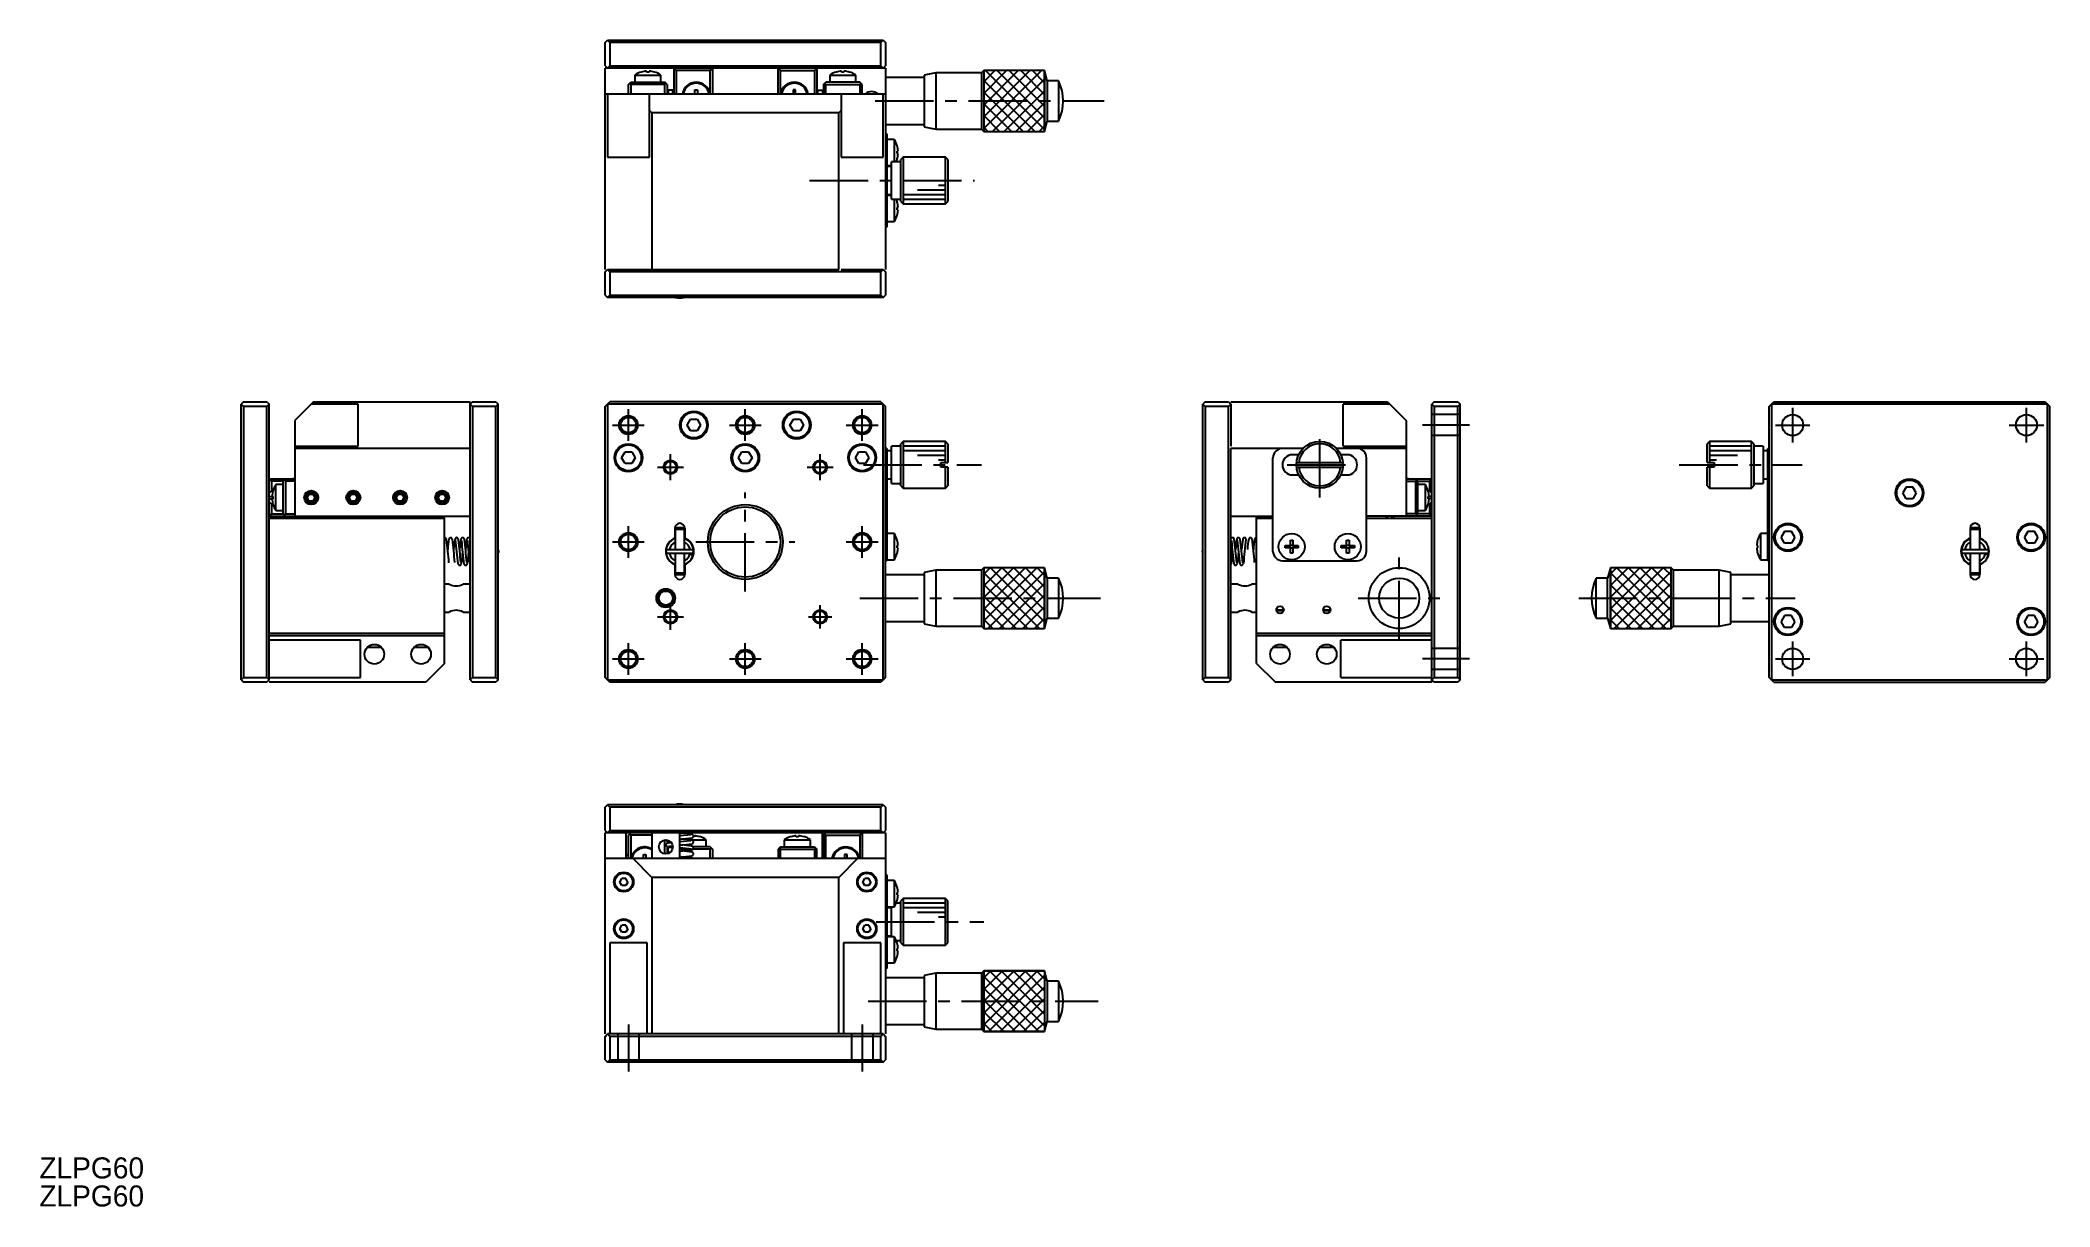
# Model space of a CAD drawing. Extents: x -28 to 401, y 14 to 263.
import ezdxf

# ---------------------------------------------------------------- set-up
doc = ezdxf.new("R2010")
doc.units = 0
doc.header["$LTSCALE"] = 10
doc.linetypes.add('CENTER', pattern=[2, 1.25, -0.25, 0.25, -0.25])
doc.linetypes.add('DASHED', pattern=[3.5, 2, -1.5])
doc.layers.get('0').update_dxf_attribs({"linetype": 'CONTINUOUS'})
doc.layers.add('CENTER', color=1, linetype='CENTER')
doc.styles.get("Standard").update_dxf_attribs({"font": 'FGP教科書体NT-M'})

msp = doc.modelspace()

# ---------------------------------------------------------------- texts
at = {"color": 7}
for p in [(-28.576221, 19.761772), (-28.576221, 13.761772)]:
    msp.add_text('ZLPG60', height=4.5, dxfattribs=at).set_placement(p)

# ---------------------------------------------------------------- linework, layer by layer
at = {"color": 7, "linetype": 'CONTINUOUS'}
for p, q in [((92.43124, 262.653007), (92.93124, 263.153007)), ((92.43124, 257.653007), (92.43124, 262.653007)), ((93.43124, 262.653007), (92.93124, 263.153007)), ((92.93124, 263.153007), (151.93124, 263.153007)), ((151.43124, 262.653007), (93.43124, 262.653007)), ((93.43124, 262.653007), (93.43124, 257.653007)), ((151.93124, 263.153007), (151.43124, 262.653007)), ((151.43124, 257.653007), (151.43124, 262.653007)), ((151.93124, 263.153007), (152.43124, 262.653007)), ((152.43124, 262.653007), (152.43124, 257.653007)), ((92.43124, 257.653007), (92.93124, 257.153007)), ((152.43124, 257.153007), (92.43124, 257.153007)), ((92.43124, 214.153007), (92.43124, 257.153007)), ((92.93124, 257.153007), (93.43124, 257.653007)), ((93.43124, 257.653007), (151.43124, 257.653007)), ((97.43124, 253.653007), (97.93124, 254.153007)), ((97.43124, 251.653007), (97.43124, 253.653007)), ((97.68124, 253.903007), (97.93124, 253.653007)), ((97.93124, 254.153007), (105.23124, 254.153007)), ((105.23124, 253.653007), (97.93124, 253.653007)), ((97.93124, 253.653007), (97.93124, 251.653007)), ((98.78124, 255.69547), (104.38124, 255.69547)), ((98.78124, 255.69547), (98.78124, 254.153007)), ((100.182101, 256.346211), (100.179093, 256.35238)), ((101.32124, 256.346211), (101.32124, 256.539469)), ((101.84124, 256.346211), (101.32124, 256.346211)), ((101.84124, 256.539469), (101.84124, 256.346211)), ((102.983388, 256.35238), (102.980379, 256.346211)), ((104.38124, 254.153007), (104.38124, 255.69547)), ((105.73124, 253.653007), (105.23124, 254.153007)), ((105.23124, 253.653007), (105.48124, 253.903007)), ((105.23124, 251.653007), (105.23124, 253.653007)), ((105.73124, 253.653007), (105.73124, 251.653007)), ((107.13124, 257.153007), (107.13124, 251.653007)), ((107.63124, 257.153007), (107.13124, 256.653007)), ((107.38124, 256.903007), (107.63124, 256.653007)), ((114.93124, 256.653007), (107.63124, 256.653007)), ((107.63124, 256.653007), (107.63124, 251.653007)), ((114.93124, 257.153007), (115.43124, 256.653007)), ((115.18124, 256.903007), (114.93124, 256.653007)), ((114.93124, 251.653007), (114.93124, 256.653007)), ((115.43124, 257.153007), (115.43124, 251.653007)), ((129.43124, 251.653007), (129.43124, 257.153007)), ((129.93124, 257.153007), (129.43124, 256.653007)), ((129.68124, 256.903007), (129.93124, 256.653007)), ((129.93124, 251.653007), (129.93124, 256.653007)), ((129.93124, 256.653007), (137.23124, 256.653007)), ((137.23124, 257.153007), (137.73124, 256.653007)), ((137.48124, 256.903007), (137.23124, 256.653007)), ((137.23124, 256.653007), (137.23124, 251.653007)), ((137.73124, 257.153007), (137.73124, 251.653007)), ((139.13124, 253.653007), (139.63124, 254.153007)), ((139.13124, 253.653007), (139.13124, 251.653007)), ((139.63124, 253.653007), (139.38124, 253.903007)), ((146.93124, 254.153007), (139.63124, 254.153007)), ((139.63124, 251.653007), (139.63124, 253.653007)), ((139.63124, 253.653007), (146.93124, 253.653007)), ((140.48124, 255.69547), (146.08124, 255.69547)), ((140.48124, 255.69547), (140.48124, 254.153007)), ((141.882101, 256.346211), (141.879093, 256.35238)), ((143.02124, 256.346211), (143.02124, 256.539469)), ((143.54124, 256.346211), (143.02124, 256.346211)), ((143.54124, 256.539469), (143.54124, 256.346211)), ((144.683388, 256.35238), (144.680379, 256.346211)), ((146.08124, 254.153007), (146.08124, 255.69547)), ((147.43124, 253.653007), (146.93124, 254.153007)), ((147.18124, 253.903007), (146.93124, 253.653007)), ((146.93124, 253.653007), (146.93124, 251.653007)), ((147.43124, 251.653007), (147.43124, 253.653007)), ((151.43124, 257.653007), (151.93124, 257.153007)), ((151.93124, 257.153007), (152.43124, 257.653007)), ((152.43124, 257.153007), (152.43124, 214.153007)), ((160.68124, 255.153007), (152.43124, 255.153007)), ((163.181239, 256.153003), (160.68124, 255.653004)), ((160.68124, 255.653004), (160.68124, 244.65301)), ((163.181239, 256.153003), (163.181239, 244.153011)), ((172.931244, 256.153003), (163.181239, 256.153003)), ((173.431246, 256.653006), (172.931244, 256.153003)), ((172.931244, 256.153003), (172.931244, 244.153011)), ((173.431246, 256.653006), (173.431246, 243.653008)), ((186.431247, 256.653006), (173.431246, 256.653006)), ((186.431247, 256.653006), (186.431247, 243.653008)), ((187.020735, 254.453007), (186.431247, 256.653006)), ((187.020735, 254.453007), (187.020735, 245.853007)), ((189.431246, 254.453007), (187.020735, 254.453007)), ((189.431246, 254.453007), (189.431246, 245.853007)), ((92.43124, 251.653007), (152.43124, 251.653007)), ((92.93124, 251.653007), (92.93124, 238.153007)), ((101.93124, 238.153007), (101.93124, 251.653007)), ((105.93124, 252.503007), (105.93124, 251.653007)), ((106.93124, 252.503007), (105.93124, 252.503007)), ((106.93124, 251.653007), (106.93124, 252.503007)), ((111.67124, 252.552146), (112.19124, 252.552146)), ((111.67124, 251.653007), (111.67124, 252.552146)), ((112.19124, 252.552146), (112.19124, 251.653007)), ((133.19124, 252.552146), (132.67124, 252.552146)), ((132.67124, 252.552146), (132.67124, 251.653007)), ((133.19124, 251.653007), (133.19124, 252.552146)), ((137.93124, 251.653007), (137.93124, 252.503007)), ((137.93124, 252.503007), (138.93124, 252.503007)), ((138.93124, 252.503007), (138.93124, 251.653007)), ((142.93124, 251.653007), (142.93124, 238.153007)), ((151.93124, 238.153007), (151.93124, 251.653007)), ((102.43124, 247.653007), (101.93124, 248.153007)), ((142.43124, 247.653007), (102.43124, 247.653007)), ((102.43124, 247.653007), (102.43124, 214.153007)), ((142.93124, 248.153007), (142.43124, 247.653007)), ((142.43124, 214.153007), (142.43124, 247.653007)), ((152.43124, 245.153007), (160.68124, 245.153007)), ((186.431247, 243.653008), (187.020735, 245.853007)), ((187.020735, 245.853007), (189.431246, 245.853007)), ((152.73124, 243.153007), (152.43124, 243.153007)), ((152.73124, 243.153007), (152.73124, 223.153007)), ((154.273703, 241.953007), (152.73124, 241.953007)), ((154.273703, 241.953007), (154.273703, 237.153007)), ((160.68124, 244.65301), (163.181239, 244.153011)), ((163.181239, 244.153011), (172.931244, 244.153011)), ((172.931244, 244.153011), (173.431246, 243.653008)), ((173.431246, 243.653008), (186.431247, 243.653008)), ((92.93124, 238.153007), (101.93124, 238.153007)), ((142.93124, 238.153007), (151.93124, 238.153007)), ((155.73124, 237.153007), (153.73124, 237.153007)), ((153.73124, 229.153007), (153.73124, 237.153007)), ((154.924445, 240.552146), (154.930613, 240.555155)), ((154.924445, 239.413007), (155.117702, 239.413007)), ((154.924445, 238.893007), (154.924445, 239.413007)), ((155.117702, 238.893007), (154.924445, 238.893007)), ((154.930613, 237.750859), (154.924445, 237.753868)), ((156.23124, 238.153007), (155.73124, 237.653007)), ((155.73124, 228.653007), (155.73124, 237.653007)), ((156.23124, 238.153007), (156.23124, 228.153007)), ((164.23124, 238.153007), (156.23124, 238.153007)), ((164.23124, 238.127944), (164.23124, 238.153007)), ((165.23124, 238.127944), (164.23124, 238.127944)), ((165.23124, 228.17807), (165.23124, 238.127944)), ((165.73124, 237.625143), (165.23124, 238.127944)), ((165.73124, 237.625143), (165.73124, 228.680871)), ((152.73124, 236.353007), (153.73124, 236.353007)), ((153.73124, 236.153007), (152.73124, 236.153007)), ((152.73124, 230.153007), (153.73124, 230.153007)), ((153.73124, 229.953007), (152.73124, 229.953007)), ((153.73124, 229.153007), (155.73124, 229.153007)), ((154.273703, 229.153007), (154.273703, 224.353007)), ((154.924445, 228.552146), (154.930613, 228.555155)), ((155.73124, 228.653007), (156.23124, 228.153007)), ((156.23124, 228.153007), (164.23124, 228.153007)), ((164.23124, 228.153007), (164.23124, 228.17807)), ((164.23124, 228.17807), (165.23124, 228.17807)), ((165.23124, 228.17807), (165.73124, 228.680871)), ((152.73124, 224.353007), (154.273703, 224.353007)), ((154.924445, 227.413007), (155.117702, 227.413007)), ((154.924445, 226.893007), (154.924445, 227.413007)), ((155.117702, 226.893007), (154.924445, 226.893007)), ((154.930613, 225.750859), (154.924445, 225.753868)), ((152.73124, 223.153007), (152.43124, 223.153007)), ((92.43124, 213.653007), (92.93124, 214.153007)), ((92.43124, 208.653007), (92.43124, 213.653007)), ((93.43124, 213.653007), (92.93124, 214.153007)), ((92.93124, 214.153007), (142.43124, 214.153007)), ((151.43124, 213.653007), (93.43124, 213.653007)), ((93.43124, 213.653007), (93.43124, 208.653007)), ((142.9298, 214.153007), (151.93124, 214.153007)), ((151.93124, 214.153007), (151.43124, 213.653007)), ((151.43124, 208.653007), (151.43124, 213.653007)), ((151.93124, 214.153007), (152.43124, 213.653007)), ((152.43124, 213.653007), (152.43124, 208.653007)), ((92.43124, 208.653007), (92.93124, 208.153007)), ((92.93124, 208.153007), (93.43124, 208.653007)), ((151.93124, 208.153007), (92.93124, 208.153007)), ((93.43124, 208.653007), (151.43124, 208.653007)), ((151.43124, 208.653007), (151.93124, 208.153007)), ((151.93124, 208.153007), (152.43124, 208.653007)), ((15.092905, 185.854277), (14.592905, 185.354277)), ((14.592905, 185.354277), (15.092905, 184.854277)), ((14.592905, 126.354277), (14.592905, 185.354277)), ((15.092905, 185.854277), (20.092905, 185.854277)), ((20.092905, 184.854277), (15.092905, 184.854277)), ((15.092905, 184.854277), (15.092905, 126.854277)), ((20.092905, 185.854277), (20.592905, 185.354277)), ((20.092905, 184.854277), (20.592905, 185.354277)), ((20.092905, 126.854277), (20.092905, 184.854277)), ((20.592905, 126.354277), (20.592905, 185.354277)), ((30.092905, 185.854277), (26.092905, 181.854277)), ((39.592905, 185.354277), (29.592905, 185.354277)), ((30.092905, 185.854277), (63.592905, 185.854277)), ((39.592905, 176.354277), (39.592905, 185.354277)), ((64.092905, 185.854277), (63.592905, 185.354277)), ((63.592905, 126.354277), (63.592905, 185.854277)), ((63.592905, 185.354277), (64.092905, 184.854277)), ((64.092905, 185.854277), (69.092905, 185.854277)), ((69.092905, 184.854277), (64.092905, 184.854277)), ((64.092905, 184.854277), (64.092905, 126.854277)), ((69.092905, 185.854277), (69.592905, 185.354277)), ((69.092905, 184.854277), (69.592905, 185.354277)), ((69.092905, 126.854277), (69.092905, 184.854277)), ((69.592905, 126.354277), (69.592905, 185.354277)), ((92.43124, 184.854277), (93.43124, 185.854277)), ((92.43124, 126.854277), (92.43124, 184.854277)), ((151.93124, 185.354277), (92.93124, 185.354277)), ((92.93124, 185.354277), (92.93124, 126.354277)), ((151.43124, 185.854277), (93.43124, 185.854277)), ((151.43124, 185.854277), (152.43124, 184.854277)), ((151.93124, 126.354277), (151.93124, 185.354277)), ((152.43124, 126.854277), (152.43124, 184.854277)), ((220.803842, 185.854277), (220.303842, 185.354277)), ((220.303842, 185.354277), (220.803842, 184.854277)), ((220.303842, 126.354277), (220.303842, 185.354277)), ((220.803842, 185.854277), (225.803842, 185.854277)), ((225.803842, 184.854277), (220.803842, 184.854277)), ((220.803842, 184.854277), (220.803842, 126.854277)), ((225.803842, 185.854277), (226.303842, 185.354277)), ((225.803842, 184.854277), (226.303842, 185.354277)), ((225.803842, 126.854277), (225.803842, 184.854277)), ((226.303842, 185.854277), (259.803842, 185.854277)), ((226.303842, 185.354277), (226.303842, 176.352138)), ((260.303842, 185.354277), (250.303842, 185.354277)), ((250.303842, 176.354277), (250.303842, 185.354277)), ((259.803842, 185.854277), (263.803842, 181.854277)), ((269.803842, 185.854277), (269.303842, 185.354277)), ((269.303842, 185.354277), (269.803842, 184.854277)), ((269.303842, 125.854277), (269.303842, 185.354277)), ((269.803842, 185.854277), (274.803842, 185.854277)), ((269.803842, 184.854277), (269.803842, 126.854277)), ((274.803842, 184.854277), (269.803842, 184.854277)), ((274.803842, 185.854277), (275.303842, 185.354277)), ((274.803842, 184.854277), (275.303842, 185.354277)), ((274.803842, 126.854277), (274.803842, 184.854277)), ((275.303842, 126.354277), (275.303842, 185.354277)), ((341.459026, 184.854277), (342.459026, 185.854277)), ((341.459026, 126.854277), (341.459026, 184.854277)), ((341.959026, 185.354277), (341.959026, 126.354277)), ((400.959026, 185.354277), (341.959026, 185.354277)), ((342.459026, 185.854277), (400.459026, 185.854277)), ((400.459026, 185.854277), (401.459026, 184.854277)), ((400.959026, 126.354277), (400.959026, 185.354277)), ((401.459026, 126.854277), (401.459026, 184.854277)), ((26.092905, 181.854277), (26.092905, 161.354277)), ((109.987865, 180.854277), (110.709553, 182.104277)), ((110.709553, 179.604277), (109.987865, 180.854277)), ((110.709553, 182.104277), (112.152928, 182.104277)), ((112.152928, 182.104277), (112.874616, 180.854277)), ((112.874616, 180.854277), (112.152928, 179.604277)), ((131.987865, 180.854277), (132.709553, 182.104277)), ((132.709553, 179.604277), (131.987865, 180.854277)), ((132.709553, 182.104277), (134.152928, 182.104277)), ((134.152928, 182.104277), (134.874616, 180.854277)), ((134.874616, 180.854277), (134.152928, 179.604277)), ((263.803842, 181.854277), (263.803842, 161.354277)), ((26.092905, 176.354277), (39.592905, 176.354277)), ((112.152928, 179.604277), (110.709553, 179.604277)), ((134.152928, 179.604277), (132.709553, 179.604277)), ((153.73124, 168.354277), (153.73124, 176.354277)), ((155.73124, 176.354277), (153.73124, 176.354277)), ((156.23124, 177.354277), (155.73124, 176.854277)), ((155.73124, 167.854277), (155.73124, 176.854277)), ((156.23124, 177.354277), (156.23124, 167.354277)), ((165.23124, 177.354277), (156.23124, 177.354277)), ((165.23124, 172.854277), (165.23124, 177.354277)), ((165.73124, 176.854277), (165.23124, 177.354277)), ((165.73124, 176.854277), (165.73124, 172.854277)), ((250.303842, 176.354277), (263.803842, 176.354277)), ((328.659026, 177.354277), (328.159026, 176.854277)), ((328.159026, 172.854277), (328.159026, 176.854277)), ((328.659026, 177.354277), (328.659026, 172.854277)), ((337.659026, 177.354277), (328.659026, 177.354277)), ((338.159026, 176.854277), (337.659026, 177.354277)), ((337.659026, 167.354277), (337.659026, 177.354277)), ((338.159026, 176.854277), (338.159026, 167.854277)), ((340.159026, 176.354277), (338.159026, 176.354277)), ((340.159026, 176.354277), (340.159026, 168.354277)), ((63.592905, 175.854277), (26.092905, 175.854277)), ((95.987865, 173.854277), (96.709553, 175.104277)), ((96.709553, 172.604277), (95.987865, 173.854277)), ((96.709553, 175.104277), (98.152928, 175.104277)), ((98.152928, 172.604277), (96.709553, 172.604277)), ((98.152928, 175.104277), (98.874616, 173.854277)), ((98.874616, 173.854277), (98.152928, 172.604277)), ((120.987865, 173.854277), (121.709553, 175.104277)), ((121.709553, 172.604277), (120.987865, 173.854277)), ((121.709553, 175.104277), (123.152928, 175.104277)), ((123.152928, 172.604277), (121.709553, 172.604277)), ((123.152928, 175.104277), (123.874616, 173.854277)), ((123.874616, 173.854277), (123.152928, 172.604277)), ((145.987865, 173.854277), (146.709553, 175.104277)), ((146.709553, 172.604277), (145.987865, 173.854277)), ((146.709553, 175.104277), (148.152928, 175.104277)), ((148.152928, 172.604277), (146.709553, 172.604277)), ((148.152928, 175.104277), (148.874616, 173.854277)), ((148.874616, 173.854277), (148.152928, 172.604277)), ((152.73124, 175.854277), (152.43124, 175.854277)), ((153.73124, 175.354277), (152.73124, 175.354277)), ((152.73125, 175.854277), (152.73125, 151.854277)), ((164.23124, 172.854277), (165.73124, 172.854277)), ((164.23124, 171.854277), (164.23124, 172.854277)), ((226.303842, 126.354277), (226.303842, 175.854277)), ((241.733128, 175.854277), (226.303842, 175.854277)), ((235.303842, 153.854277), (235.303842, 173.854277)), ((240.789698, 174.504277), (239.453842, 174.504277)), ((240.328905, 172.854277), (250.27878, 172.854277)), ((263.803842, 175.854277), (248.874557, 175.854277)), ((251.153842, 174.504277), (249.817987, 174.504277)), ((255.303842, 153.854277), (255.303842, 173.854277)), ((328.159026, 172.854277), (329.659026, 172.854277)), ((329.659026, 172.854277), (329.659026, 171.854277)), ((341.159026, 175.354277), (340.159026, 175.354277)), ((341.159026, 175.854277), (341.459026, 175.854277)), ((341.159026, 151.854277), (341.159026, 175.854277)), ((20.592905, 169.354277), (26.092905, 169.354277)), ((20.592905, 168.854277), (21.092905, 169.354277)), ((20.842905, 169.104277), (21.092905, 168.854277)), ((23.592905, 168.854277), (21.092905, 168.854277)), ((21.092905, 168.854277), (21.092905, 166.775597)), ((22.050442, 162.554277), (22.050442, 168.154277)), ((23.592905, 168.154277), (22.050442, 168.154277)), ((23.592905, 168.854277), (24.092905, 169.354277)), ((23.592905, 161.854277), (23.592905, 168.854277)), ((23.842905, 169.104277), (24.092905, 168.854277)), ((26.092905, 168.854277), (24.092905, 168.854277)), ((24.092905, 168.854277), (24.092905, 161.854277)), ((152.73124, 169.354277), (153.73124, 169.354277)), ((153.73124, 168.354277), (155.73124, 168.354277)), ((155.73124, 167.854277), (156.23124, 167.354277)), ((165.73124, 171.854277), (164.23124, 171.854277)), ((165.23124, 167.354277), (165.23124, 171.854277)), ((165.23124, 167.354277), (165.73124, 167.854277)), ((165.73124, 171.854277), (165.73124, 167.854277)), ((239.453842, 170.204277), (240.789698, 170.204277)), ((240.328905, 171.854277), (250.27878, 171.854277)), ((249.817987, 170.204277), (251.153842, 170.204277)), ((263.803842, 169.354277), (269.303842, 169.354277)), ((263.803842, 168.854277), (265.803842, 168.854277)), ((266.303842, 168.854277), (265.803842, 169.354277)), ((266.053842, 169.104277), (265.803842, 168.854277)), ((265.803842, 168.854277), (265.803842, 161.854277)), ((266.303842, 168.854277), (268.803842, 168.854277)), ((266.303842, 161.854277), (266.303842, 168.854277)), ((267.846306, 168.154277), (266.303842, 168.154277)), ((267.846306, 168.154277), (267.846306, 162.554277)), ((269.303842, 168.854277), (268.803842, 169.354277)), ((269.053842, 169.104277), (268.803842, 168.854277)), ((268.803842, 168.854277), (268.803842, 166.775597)), ((328.159026, 167.854277), (328.159026, 171.854277)), ((329.659026, 171.854277), (328.159026, 171.854277)), ((328.159026, 167.854277), (328.659026, 167.354277)), ((328.659026, 171.854277), (328.659026, 167.354277)), ((337.659026, 167.354277), (338.159026, 167.854277)), ((338.159026, 168.354277), (340.159026, 168.354277)), ((340.159026, 169.354277), (341.159026, 169.354277)), ((20.592905, 166.275597), (21.092905, 166.775597)), ((20.592905, 165.604277), (21.399234, 165.604277)), ((20.592905, 165.104277), (21.399234, 165.104277)), ((21.092905, 163.932956), (20.592905, 164.432956)), ((21.092905, 166.775597), (21.399174, 166.775597)), ((21.399174, 163.932956), (21.092905, 163.932956)), ((21.092905, 163.932956), (21.092905, 161.854277)), ((21.206443, 165.614277), (21.3997, 165.614277)), ((21.3997, 165.094277), (21.206443, 165.094277)), ((21.393531, 166.756424), (21.3997, 166.753416)), ((21.3997, 163.955138), (21.393531, 163.952129)), ((21.3997, 165.614277), (21.3997, 165.094277)), ((28.726879, 165.354277), (29.159892, 166.104277)), ((29.159892, 164.604277), (28.726879, 165.354277)), ((29.159892, 166.104277), (30.025917, 166.104277)), ((30.025917, 164.604277), (29.159892, 164.604277)), ((30.45893, 165.354277), (30.025917, 166.104277)), ((30.025917, 164.604277), (30.45893, 165.354277)), ((37.726879, 165.354277), (38.159892, 166.104277)), ((38.159892, 164.604277), (37.726879, 165.354277)), ((38.159892, 166.104277), (39.025917, 166.104277)), ((39.025917, 164.604277), (38.159892, 164.604277)), ((39.45893, 165.354277), (39.025917, 166.104277)), ((39.025917, 164.604277), (39.45893, 165.354277)), ((47.726879, 165.354277), (48.159892, 166.104277)), ((48.159892, 164.604277), (47.726879, 165.354277)), ((48.159892, 166.104277), (49.025917, 166.104277)), ((49.025917, 164.604277), (48.159892, 164.604277)), ((49.45893, 165.354277), (49.025917, 166.104277)), ((49.025917, 164.604277), (49.45893, 165.354277)), ((56.726879, 165.354277), (57.159892, 166.104277)), ((57.159892, 164.604277), (56.726879, 165.354277)), ((57.159892, 166.104277), (58.025917, 166.104277)), ((58.025917, 164.604277), (57.159892, 164.604277)), ((58.45893, 165.354277), (58.025917, 166.104277)), ((58.025917, 164.604277), (58.45893, 165.354277)), ((156.23124, 167.354277), (165.23124, 167.354277)), ((268.497047, 166.753416), (268.503216, 166.756424)), ((268.497047, 165.614277), (268.690304, 165.614277)), ((268.497047, 165.094277), (268.497047, 165.614277)), ((268.690304, 165.094277), (268.497047, 165.094277)), ((268.503216, 163.952129), (268.497047, 163.955138)), ((269.303842, 165.604277), (268.497513, 165.604277)), ((269.303842, 165.104277), (268.497513, 165.104277)), ((268.803842, 166.775597), (268.497573, 166.775597)), ((268.497573, 163.932956), (268.803842, 163.932956)), ((269.303842, 166.275597), (268.803842, 166.775597)), ((268.803842, 163.932956), (269.303842, 164.432956)), ((268.803842, 163.932956), (268.803842, 161.854277)), ((328.659026, 167.354277), (337.659026, 167.354277)), ((370.737339, 167.604277), (370.015651, 166.354277)), ((370.737339, 165.104277), (370.015651, 166.354277)), ((372.180714, 167.604277), (370.737339, 167.604277)), ((372.180714, 165.104277), (370.737339, 165.104277)), ((372.902402, 166.354277), (372.180714, 167.604277)), ((372.902402, 166.354277), (372.180714, 165.104277)), ((21.092905, 161.354277), (20.592905, 161.854277)), ((20.592905, 161.354277), (63.592905, 161.354277)), ((58.092905, 160.854277), (20.592905, 160.854277)), ((21.092905, 161.854277), (20.842905, 161.604277)), ((21.092905, 161.854277), (23.592905, 161.854277)), ((22.050442, 162.554277), (23.592905, 162.554277)), ((24.092905, 161.354277), (23.592905, 161.854277)), ((24.092905, 161.854277), (23.842905, 161.604277)), ((24.092905, 161.854277), (26.092905, 161.854277)), ((29.332905, 161.267815), (29.332905, 161.354277)), ((29.852905, 161.354277), (29.852905, 161.267815)), ((38.332905, 161.267815), (38.332905, 161.354277)), ((38.852905, 161.354277), (38.852905, 161.267815)), ((48.332905, 161.267815), (48.332905, 161.354277)), ((48.852905, 161.354277), (48.852905, 161.267815)), ((57.332905, 161.267815), (57.332905, 161.354277)), ((57.852905, 161.354277), (57.852905, 161.267815)), ((58.092905, 129.854277), (58.092905, 161.286138)), ((226.303842, 161.354277), (235.303842, 161.354277)), ((231.803842, 129.854277), (231.803842, 161.286138)), ((235.303842, 160.854277), (231.803842, 160.854277)), ((232.043842, 161.354277), (232.043842, 161.267815)), ((232.563842, 161.267815), (232.563842, 161.354277)), ((269.303842, 161.354277), (255.303842, 161.354277)), ((269.303842, 160.854277), (255.303842, 160.854277)), ((260.043842, 161.354277), (260.043842, 161.267815)), ((260.563842, 161.267815), (260.563842, 161.354277)), ((265.803842, 161.854277), (263.803842, 161.854277)), ((265.803842, 161.854277), (266.053842, 161.604277)), ((265.803842, 161.354277), (266.303842, 161.854277)), ((266.303842, 162.554277), (267.846306, 162.554277)), ((268.803842, 161.854277), (266.303842, 161.854277)), ((268.803842, 161.854277), (269.053842, 161.604277)), ((268.803842, 161.354277), (269.303842, 161.854277)), ((58.191128, 156.776546), (58.092849, 156.774603)), ((58.289132, 156.744243), (58.191128, 156.776546)), ((58.373279, 156.686), (58.289132, 156.744243)), ((58.448889, 156.598355), (58.373279, 156.686)), ((58.502753, 156.497144), (58.448889, 156.598355)), ((58.545854, 156.364448), (58.502753, 156.497144)), ((59.119114, 156.61851), (59.049852, 156.494867)), ((59.202894, 156.700416), (59.119114, 156.61851)), ((59.296458, 156.753665), (59.202894, 156.700416)), ((59.406492, 156.7793), (59.296458, 156.753665)), ((59.513624, 156.765331), (59.406492, 156.7793)), ((59.611073, 156.715645), (59.513624, 156.765331)), ((59.691611, 156.641177), (59.611073, 156.715645)), ((59.749138, 156.557061), (59.691611, 156.641177)), ((59.793571, 156.451928), (59.749138, 156.557061)), ((60.343769, 156.462061), (60.289435, 156.373589)), ((60.372739, 156.48945), (60.371636, 156.462561)), ((60.371636, 156.462561), (60.37237, 156.433821)), ((60.37237, 156.433821), (60.407831, 156.323092)), ((60.375484, 156.514544), (60.372739, 156.48945)), ((60.379692, 156.537903), (60.375484, 156.514544)), ((60.385193, 156.559597), (60.379692, 156.537903)), ((60.391832, 156.579701), (60.385193, 156.559597)), ((60.398501, 156.596141), (60.391832, 156.579701)), ((60.405848, 156.611468), (60.398501, 156.596141)), ((60.413789, 156.62574), (60.405848, 156.611468)), ((60.421849, 156.638433), (60.413789, 156.62574)), ((60.430314, 156.650268), (60.421849, 156.638433)), ((60.439126, 156.661298), (60.430314, 156.650268)), ((60.448228, 156.671571), (60.439126, 156.661298)), ((60.452967, 156.676536), (60.448228, 156.671571)), ((60.457763, 156.681323), (60.452967, 156.676536)), ((60.462609, 156.685939), (60.457763, 156.681323)), ((60.467499, 156.690388), (60.462609, 156.685939)), ((60.472427, 156.694678), (60.467499, 156.690388)), ((60.477389, 156.698813), (60.472427, 156.694678)), ((60.482379, 156.702799), (60.477389, 156.698813)), ((60.485886, 156.705504), (60.482379, 156.702799)), ((60.489403, 156.70814), (60.485886, 156.705504)), ((60.492928, 156.710709), (60.489403, 156.70814)), ((60.49646, 156.713213), (60.492928, 156.710709)), ((60.499997, 156.715653), (60.49646, 156.713213)), ((60.502947, 156.71764), (60.499997, 156.715653)), ((60.505899, 156.719584), (60.502947, 156.71764)), ((60.508853, 156.721487), (60.505899, 156.719584)), ((60.511806, 156.723349), (60.508853, 156.721487)), ((60.51476, 156.725172), (60.511806, 156.723349)), ((60.517712, 156.726956), (60.51476, 156.725172)), ((60.52024, 156.728454), (60.517712, 156.726956)), ((60.522767, 156.729925), (60.52024, 156.728454)), ((60.525292, 156.731369), (60.522767, 156.729925)), ((60.527815, 156.732786), (60.525292, 156.731369)), ((60.530334, 156.734177), (60.527815, 156.732786)), ((60.53285, 156.735542), (60.530334, 156.734177)), ((60.535362, 156.736881), (60.53285, 156.735542)), ((60.537871, 156.738195), (60.535362, 156.736881)), ((60.540374, 156.739484), (60.537871, 156.738195)), ((60.542873, 156.740748), (60.540374, 156.739484)), ((60.545367, 156.741988), (60.542873, 156.740748)), ((60.547856, 156.743204), (60.545367, 156.741988)), ((60.550338, 156.744396), (60.547856, 156.743204)), ((60.552815, 156.745565), (60.550338, 156.744396)), ((60.558568, 156.748202), (60.552815, 156.745565)), ((60.564284, 156.750714), (60.558568, 156.748202)), ((60.570039, 156.753137), (60.564284, 156.750714)), ((60.575964, 156.755519), (60.570039, 156.753137)), ((60.582061, 156.757854), (60.575964, 156.755519)), ((60.588331, 156.760131), (60.582061, 156.757854)), ((60.601387, 156.764473), (60.588331, 156.760131)), ((60.615131, 156.768465), (60.601387, 156.764473)), ((60.629556, 156.772019), (60.615131, 156.768465)), ((60.644651, 156.775037), (60.629556, 156.772019)), ((60.660399, 156.777417), (60.644651, 156.775037)), ((60.676779, 156.779046), (60.660399, 156.777417)), ((60.689463, 156.779704), (60.676779, 156.779046)), ((60.702473, 156.779817), (60.689463, 156.779704)), ((60.715793, 156.77933), (60.702473, 156.779817)), ((60.729403, 156.778181), (60.715793, 156.77933)), ((60.743284, 156.776318), (60.729403, 156.778181)), ((60.757415, 156.773705), (60.743284, 156.776318)), ((60.771772, 156.770314), (60.757415, 156.773705)), ((60.78633, 156.766116), (60.771772, 156.770314)), ((60.798102, 156.762159), (60.78633, 156.766116)), ((60.809969, 156.757657), (60.798102, 156.762159)), ((60.821913, 156.752598), (60.809969, 156.757657)), ((60.834464, 156.746703), (60.821913, 156.752598)), ((60.848325, 156.739487), (60.834464, 156.746703)), ((60.85898, 156.733422), (60.848325, 156.739487)), ((60.870216, 156.726523), (60.85898, 156.733422)), ((60.881987, 156.718721), (60.870216, 156.726523)), ((60.894235, 156.709949), (60.881987, 156.718721)), ((60.906899, 156.700143), (60.894235, 156.709949)), ((60.919904, 156.689239), (60.906899, 156.700143)), ((60.933169, 156.677178), (60.919904, 156.689239)), ((60.946959, 156.663536), (60.933169, 156.677178)), ((60.960809, 156.648568), (60.946959, 156.663536)), ((60.974592, 156.63223), (60.960809, 156.648568)), ((60.987551, 156.615327), (60.974592, 156.63223)), ((61.000176, 156.597126), (60.987551, 156.615327)), ((61.012311, 156.577621), (61.000176, 156.597126)), ((61.023784, 156.556814), (61.012311, 156.577621)), ((61.031471, 156.541165), (61.023784, 156.556814)), ((61.038648, 156.524873), (61.031471, 156.541165)), ((61.045236, 156.507951), (61.038648, 156.524873)), ((61.051151, 156.490422), (61.045236, 156.507951)), ((61.056299, 156.472307), (61.051151, 156.490422)), ((61.059936, 156.456787), (61.056299, 156.472307)), ((61.062914, 156.440901), (61.059936, 156.456787)), ((61.065172, 156.424673), (61.062914, 156.440901)), ((61.066644, 156.408126), (61.065172, 156.424673)), ((61.06726, 156.391291), (61.066644, 156.408126)), ((61.066949, 156.374197), (61.06726, 156.391291)), ((61.097052, 156.296763), (61.066949, 156.374197)), ((61.659492, 156.604434), (61.60789, 156.508172)), ((61.729931, 156.681984), (61.659492, 156.604434)), ((61.722119, 156.180987), (61.724, 156.068472)), ((61.819965, 156.741808), (61.729931, 156.681984)), ((61.926275, 156.776185), (61.819965, 156.741808)), ((62.042579, 156.771442), (61.926275, 156.776185)), ((62.144898, 156.726657), (62.042579, 156.771442)), ((62.228601, 156.656158), (62.144898, 156.726657)), ((62.292126, 156.569801), (62.228601, 156.656158)), ((62.341318, 156.458575), (62.292126, 156.569801)), ((62.862619, 156.43463), (62.83127, 156.33272)), ((62.90672, 156.537721), (62.862619, 156.43463)), ((62.973025, 156.641632), (62.90672, 156.537721)), ((63.060598, 156.721769), (62.973025, 156.641632)), ((63.1551, 156.765676), (63.060598, 156.721769)), ((63.256882, 156.779821), (63.1551, 156.765676)), ((63.364545, 156.755898), (63.256882, 156.779821)), ((63.453585, 156.702534), (63.364545, 156.755898)), ((63.524384, 156.627195), (63.453585, 156.702534)), ((63.592937, 156.504194), (63.524384, 156.627195)), ((107.38124, 158.804277), (107.38124, 156.664526)), ((107.525023, 158.854277), (107.43124, 158.504277)), ((107.43124, 158.504277), (107.43124, 154.180362)), ((109.43124, 158.504277), (107.43124, 158.504277)), ((109.337458, 158.854277), (107.525023, 158.854277)), ((109.43124, 158.504277), (109.337458, 158.854277)), ((109.43124, 154.180362), (109.43124, 158.504277)), ((109.48124, 158.804277), (109.48124, 156.664526)), ((154.273703, 157.654277), (152.73124, 157.654277)), ((154.273703, 157.654277), (154.273703, 152.054277)), ((154.924445, 156.253416), (154.930613, 156.256424)), ((154.924445, 154.594277), (154.924445, 155.114277)), ((154.924445, 155.114277), (155.117702, 155.114277)), ((226.33774, 156.579679), (226.303793, 156.509614)), ((226.407436, 156.670992), (226.33774, 156.579679)), ((226.493056, 156.736554), (226.407436, 156.670992)), ((226.422395, 156.151345), (226.418492, 156.031916)), ((226.602507, 156.776269), (226.493056, 156.736554)), ((226.716239, 156.772308), (226.602507, 156.776269)), ((226.812751, 156.736175), (226.716239, 156.772308)), ((226.89824, 156.676415), (226.812751, 156.736175)), ((226.969253, 156.596557), (226.89824, 156.676415)), ((227.019295, 156.50344), (226.969253, 156.596557)), ((227.600991, 156.55292), (227.543819, 156.410227)), ((227.661423, 156.646637), (227.600991, 156.55292)), ((227.741796, 156.720082), (227.661423, 156.646637)), ((227.834703, 156.765944), (227.741796, 156.720082)), ((227.942209, 156.779281), (227.834703, 156.765944)), ((228.047866, 156.754734), (227.942209, 156.779281)), ((228.140594, 156.70237), (228.047866, 156.754734)), ((228.214138, 156.632608), (228.140594, 156.70237)), ((228.273379, 156.54433), (228.214138, 156.632608)), ((228.313311, 156.450458), (228.273379, 156.54433)), ((228.829798, 156.374197), (228.569081, 154.229085)), ((228.830168, 156.407198), (228.82955, 156.390801)), ((228.82955, 156.390801), (228.829798, 156.374197)), ((228.831593, 156.423363), (228.830168, 156.407198)), ((228.833768, 156.439268), (228.831593, 156.423363)), ((228.836639, 156.45489), (228.833768, 156.439268)), ((228.840155, 156.470207), (228.836639, 156.45489)), ((228.845156, 156.488159), (228.840155, 156.470207)), ((228.850932, 156.505613), (228.845156, 156.488159)), ((228.857406, 156.522546), (228.850932, 156.505613)), ((228.864505, 156.538932), (228.857406, 156.522546)), ((228.872161, 156.554755), (228.864505, 156.538932)), ((228.882413, 156.573716), (228.872161, 156.554755)), ((228.893314, 156.591748), (228.882413, 156.573716)), ((228.904752, 156.608835), (228.893314, 156.591748)), ((228.916625, 156.624968), (228.904752, 156.608835)), ((228.928839, 156.640144), (228.916625, 156.624968)), ((228.941306, 156.654366), (228.928839, 156.640144)), ((228.953946, 156.667642), (228.941306, 156.654366)), ((228.966685, 156.679987), (228.953946, 156.667642)), ((228.981279, 156.692977), (228.966685, 156.679987)), ((228.995823, 156.704808), (228.981279, 156.692977)), ((229.010235, 156.715519), (228.995823, 156.704808)), ((229.024441, 156.725155), (229.010235, 156.715519)), ((229.038375, 156.733765), (229.024441, 156.725155)), ((229.05198, 156.741403), (229.038375, 156.733765)), ((229.065204, 156.748126), (229.05198, 156.741403)), ((229.078002, 156.753992), (229.065204, 156.748126)), ((229.090334, 156.759063), (229.078002, 156.753992)), ((229.102165, 156.763399), (229.090334, 156.759063)), ((229.113467, 156.767064), (229.102165, 156.763399)), ((229.124214, 156.770119), (229.113467, 156.767064)), ((229.134384, 156.772626), (229.124214, 156.770119)), ((229.143959, 156.774646), (229.134384, 156.772626)), ((229.155959, 156.776711), (229.143959, 156.774646)), ((229.166808, 156.778129), (229.155959, 156.776711)), ((229.176483, 156.779033), (229.166808, 156.778129)), ((229.184967, 156.779548), (229.176483, 156.779033)), ((229.197134, 156.779847), (229.184967, 156.779548)), ((229.208754, 156.779659), (229.197134, 156.779847)), ((229.220112, 156.779039), (229.208754, 156.779659)), ((229.238844, 156.777094), (229.220112, 156.779039)), ((229.256749, 156.774183), (229.238844, 156.777094)), ((229.273794, 156.770473), (229.256749, 156.774183)), ((229.28996, 156.766112), (229.273794, 156.770473)), ((229.308038, 156.760264), (229.28996, 156.766112)), ((229.324842, 156.753901), (229.308038, 156.760264)), ((229.340373, 156.74721), (229.324842, 156.753901)), ((229.354646, 156.740359), (229.340373, 156.74721)), ((229.367682, 156.733496), (229.354646, 156.740359)), ((229.379507, 156.726752), (229.367682, 156.733496)), ((229.393318, 156.718227), (229.379507, 156.726752)), ((229.405156, 156.710336), (229.393318, 156.718227)), ((229.408521, 156.70799), (229.405156, 156.710336)), ((229.411698, 156.705733), (229.408521, 156.70799)), ((229.414689, 156.703569), (229.411698, 156.705733)), ((229.417496, 156.701504), (229.414689, 156.703569)), ((229.420121, 156.699541), (229.417496, 156.701504)), ((229.422612, 156.697651), (229.420121, 156.699541)), ((229.425107, 156.695731), (229.422612, 156.697651)), ((229.427613, 156.693776), (229.425107, 156.695731)), ((229.428511, 156.693069), (229.427613, 156.693776)), ((229.429409, 156.692357), (229.428511, 156.693069)), ((229.430309, 156.691641), (229.429409, 156.692357)), ((229.431211, 156.69092), (229.430309, 156.691641)), ((229.432113, 156.690194), (229.431211, 156.69092)), ((229.433017, 156.689463), (229.432113, 156.690194)), ((229.433921, 156.688727), (229.433017, 156.689463)), ((229.434827, 156.687987), (229.433921, 156.688727)), ((229.435733, 156.687241), (229.434827, 156.687987)), ((229.43664, 156.686491), (229.435733, 156.687241)), ((229.437548, 156.685736), (229.43664, 156.686491)), ((229.438457, 156.684975), (229.437548, 156.685736)), ((229.439366, 156.68421), (229.438457, 156.684975)), ((229.440276, 156.683439), (229.439366, 156.68421)), ((229.441187, 156.682663), (229.440276, 156.683439)), ((229.442326, 156.681686), (229.441187, 156.682663)), ((229.443465, 156.6807), (229.442326, 156.681686)), ((229.444605, 156.679705), (229.443465, 156.6807)), ((229.445746, 156.678702), (229.444605, 156.679705)), ((229.447049, 156.677545), (229.445746, 156.678702)), ((229.448353, 156.676375), (229.447049, 156.677545)), ((229.449657, 156.675194), (229.448353, 156.676375)), ((229.45096, 156.674), (229.449657, 156.675194)), ((229.452263, 156.672794), (229.45096, 156.674)), ((229.453565, 156.671574), (229.452263, 156.672794)), ((229.454867, 156.670342), (229.453565, 156.671574)), ((229.456686, 156.668593), (229.454867, 156.670342)), ((229.458503, 156.666817), (229.456686, 156.668593)), ((229.460317, 156.665012), (229.458503, 156.666817)), ((229.462126, 156.663178), (229.460317, 156.665012)), ((229.463931, 156.661313), (229.462126, 156.663178)), ((229.467093, 156.657953), (229.463931, 156.661313)), ((229.470233, 156.654489), (229.467093, 156.657953)), ((229.473349, 156.650914), (229.470233, 156.654489)), ((229.476435, 156.647221), (229.473349, 156.650914)), ((229.479487, 156.643402), (229.476435, 156.647221)), ((229.484261, 156.637048), (229.479487, 156.643402)), ((229.488918, 156.630323), (229.484261, 156.637048)), ((229.493435, 156.623193), (229.488918, 156.630323)), ((229.49779, 156.615619), (229.493435, 156.623193)), ((229.504247, 156.602728), (229.49779, 156.615619)), ((229.510142, 156.588487), (229.504247, 156.602728)), ((229.515361, 156.57273), (229.510142, 156.588487)), ((229.51978, 156.555285), (229.515361, 156.57273)), ((229.52403, 156.530361), (229.51978, 156.555285)), ((229.526452, 156.502049), (229.52403, 156.530361)), ((229.524377, 156.433821), (229.526697, 156.469986)), ((229.526697, 156.469986), (229.526452, 156.502049)), ((230.172506, 156.598018), (230.114774, 156.485242)), ((230.24133, 156.679283), (230.172506, 156.598018)), ((230.347406, 156.751433), (230.24133, 156.679283)), ((230.444761, 156.778384), (230.347406, 156.751433)), ((230.547385, 156.770759), (230.444761, 156.778384)), ((230.644204, 156.732597), (230.547385, 156.770759)), ((230.730568, 156.669748), (230.644204, 156.732597)), ((230.800117, 156.587038), (230.730568, 156.669748)), ((230.846895, 156.494867), (230.800117, 156.587038)), ((231.431665, 156.572614), (231.378149, 156.456008)), ((231.501115, 156.664547), (231.431665, 156.572614)), ((231.590925, 156.73514), (231.501115, 156.664547)), ((231.687404, 156.773187), (231.590925, 156.73514)), ((231.803898, 156.774603), (231.687404, 156.773187)), ((237.904703, 154.594277), (237.904703, 155.114277)), ((237.904703, 155.114277), (239.043842, 155.114277)), ((238.974401, 154.594277), (238.974401, 155.114277)), ((239.043842, 156.253416), (239.563842, 156.253416)), ((239.043842, 155.114277), (239.043842, 156.253416)), ((239.043842, 155.183718), (239.563842, 155.183718)), ((239.563842, 156.253416), (239.563842, 155.114277)), ((239.563842, 155.114277), (240.702982, 155.114277)), ((239.633284, 155.114277), (239.633284, 154.594277)), ((240.702982, 155.114277), (240.702982, 154.594277)), ((249.904703, 154.594277), (249.904703, 155.114277)), ((249.904703, 155.114277), (251.043842, 155.114277)), ((250.974401, 154.594277), (250.974401, 155.114277)), ((251.043842, 156.253416), (251.563842, 156.253416)), ((251.043842, 155.114277), (251.043842, 156.253416)), ((251.043842, 155.183718), (251.563842, 155.183718)), ((251.563842, 156.253416), (251.563842, 155.114277)), ((251.563842, 155.114277), (252.702982, 155.114277)), ((251.633284, 155.114277), (251.633284, 154.594277)), ((252.702982, 155.114277), (252.702982, 154.594277)), ((338.772565, 155.114277), (338.965822, 155.114277)), ((338.959653, 156.256424), (338.965822, 156.253416)), ((338.965822, 155.114277), (338.965822, 154.594277)), ((339.616563, 152.054277), (339.616563, 157.654277)), ((341.159026, 157.654277), (339.616563, 157.654277)), ((344.737339, 158.104277), (344.015651, 156.854277)), ((344.737339, 155.604277), (344.015651, 156.854277)), ((346.180714, 158.104277), (344.737339, 158.104277)), ((346.180714, 155.604277), (344.737339, 155.604277)), ((346.902402, 156.854277), (346.180714, 158.104277)), ((346.902402, 156.854277), (346.180714, 155.604277)), ((384.409026, 158.804277), (384.409026, 156.664526)), ((384.552809, 158.854277), (384.459026, 158.504277)), ((386.459026, 158.504277), (384.459026, 158.504277)), ((384.459026, 158.504277), (384.459026, 154.180362)), ((386.365244, 158.854277), (384.552809, 158.854277)), ((386.459026, 158.504277), (386.365244, 158.854277)), ((386.459026, 154.180362), (386.459026, 158.504277)), ((386.509026, 158.804277), (386.509026, 156.664526)), ((396.737339, 158.104277), (396.015651, 156.854277)), ((396.737339, 155.604277), (396.015651, 156.854277)), ((398.180714, 158.104277), (396.737339, 158.104277)), ((398.180714, 155.604277), (396.737339, 155.604277)), ((398.902402, 156.854277), (398.180714, 158.104277)), ((398.902402, 156.854277), (398.180714, 155.604277)), ((60.950152, 151.196454), (60.995, 151.095811)), ((60.995, 151.095811), (61.062754, 151.006612)), ((61.062754, 151.006612), (61.156537, 150.932972)), ((61.156537, 150.932972), (61.252064, 150.892389)), ((61.252064, 150.892389), (61.354692, 150.881458)), ((61.354692, 150.881458), (61.471447, 150.913761)), ((61.471447, 150.913761), (61.557708, 150.971779)), ((61.557708, 150.971779), (61.626498, 151.0471)), ((61.626498, 151.0471), (61.682715, 151.145634)), ((62.241394, 151.162979), (62.301218, 151.050355)), ((62.301218, 151.050355), (62.382319, 150.966756)), ((62.382319, 150.966756), (62.474092, 150.911173)), ((62.474092, 150.911173), (62.57516, 150.882957)), ((62.57516, 150.882957), (62.677813, 150.888711)), ((62.677813, 150.888711), (62.781785, 150.933584)), ((62.781785, 150.933584), (62.867197, 151.005553)), ((62.867197, 151.005553), (62.941582, 151.11255)), ((62.941582, 151.11255), (62.989872, 151.230757)), ((63.500002, 151.199531), (63.540218, 151.106354)), ((63.540218, 151.106354), (63.592843, 151.029106)), ((105.533639, 153.169338), (105.542021, 153.131173)), ((111.007965, 154.180362), (105.807965, 154.180362)), ((105.807965, 153.480362), (111.007965, 153.480362)), ((106.222078, 153.297074), (106.234579, 153.399945)), ((106.234579, 153.399945), (106.309765, 153.468753)), ((106.309765, 153.468753), (106.36791, 153.480362)), ((107.38124, 151.044028), (107.38124, 148.904277)), ((107.43124, 153.480362), (107.43124, 149.204277)), ((109.43124, 149.204277), (109.43124, 153.480362)), ((109.48124, 151.044028), (109.48124, 148.904277)), ((110.44802, 153.480362), (110.548098, 153.442492)), ((110.548098, 153.442492), (110.596619, 153.352286)), ((110.591955, 153.287652), (110.598658, 153.290703)), ((110.891986, 153.186316), (110.591955, 153.287652)), ((110.593793, 153.296588), (110.596145, 153.292738)), ((110.596619, 153.352286), (110.593853, 153.297074)), ((110.596145, 153.292738), (110.598676, 153.290695)), ((110.598676, 153.290695), (110.604828, 153.286878)), ((110.604828, 153.286878), (110.613398, 153.282525)), ((110.613398, 153.282525), (110.624323, 153.27767)), ((110.624323, 153.27767), (110.637524, 153.272348)), ((110.637524, 153.272348), (110.652904, 153.266597)), ((110.652904, 153.266597), (110.670349, 153.260461)), ((110.670349, 153.260461), (110.689731, 153.253985)), ((110.689731, 153.253985), (110.710908, 153.247215)), ((110.710908, 153.247215), (110.733724, 153.240202)), ((110.733724, 153.240202), (110.758011, 153.232997)), ((110.758011, 153.232997), (110.783591, 153.225654)), ((110.783591, 153.225654), (110.810275, 153.218226)), ((110.810275, 153.218226), (110.837869, 153.210768)), ((110.837869, 153.210768), (110.866168, 153.203334)), ((110.866168, 153.203334), (110.894964, 153.19598)), ((111.271044, 153.121236), (110.891986, 153.186316)), ((110.894964, 153.19598), (110.924047, 153.188759)), ((110.924047, 153.188759), (110.953202, 153.181724)), ((110.953202, 153.181724), (110.982215, 153.174928)), ((110.982215, 153.174928), (111.010873, 153.16842)), ((111.010873, 153.16842), (111.038965, 153.162248)), ((111.038965, 153.162248), (111.066284, 153.156457)), ((111.066284, 153.156457), (111.09263, 153.15109)), ((111.09263, 153.15109), (111.117809, 153.146186)), ((111.117809, 153.146186), (111.141637, 153.141782)), ((111.141637, 153.141782), (111.163937, 153.137909)), ((111.163937, 153.137909), (111.184546, 153.134597)), ((111.184546, 153.134597), (111.203312, 153.131869)), ((111.203312, 153.131869), (111.220098, 153.129746)), ((111.220098, 153.129746), (111.23478, 153.128243)), ((111.23478, 153.128243), (111.24725, 153.127372)), ((111.24725, 153.127372), (111.257417, 153.127138)), ((111.257417, 153.127138), (111.265205, 153.127543)), ((111.273909, 153.131173), (111.258876, 153.586474)), ((111.26405, 153.091304), (111.283427, 153.173406)), ((111.265205, 153.127543), (111.273264, 153.130064)), ((111.273264, 153.130064), (111.273652, 153.130559)), ((111.283427, 153.173406), (111.357003, 153.793659)), ((152.73124, 151.854277), (152.43124, 151.854277)), ((152.73124, 152.054277), (154.273703, 152.054277)), ((155.117702, 154.594277), (154.924445, 154.594277)), ((154.930613, 153.452129), (154.924445, 153.455138)), ((226.30385, 151.028487), (226.366051, 151.12296)), ((226.366051, 151.12296), (226.410025, 151.239529)), ((226.912076, 151.225992), (226.961028, 151.105385)), ((226.961028, 151.105385), (227.025507, 151.011145)), ((227.025507, 151.011145), (227.104833, 150.940362)), ((227.104833, 150.940362), (227.20497, 150.892393)), ((227.20497, 150.892393), (227.311011, 150.88188)), ((227.311011, 150.88188), (227.4209, 150.910377)), ((227.4209, 150.910377), (227.509901, 150.963396)), ((227.509901, 150.963396), (227.588155, 151.043868)), ((227.588155, 151.043868), (227.649327, 151.150798)), ((227.649327, 151.150798), (227.694477, 151.283163)), ((228.221806, 151.129766), (228.278708, 151.036801)), ((228.278708, 151.036801), (228.355688, 150.958201)), ((228.355688, 150.958201), (228.451195, 150.902293)), ((228.451195, 150.902293), (228.562937, 150.880859)), ((228.562937, 150.880859), (228.676795, 150.902742)), ((228.676795, 150.902742), (228.77208, 150.954408)), ((228.77208, 150.954408), (228.847425, 151.025651)), ((228.847425, 151.025651), (228.933724, 151.170527)), ((228.933724, 151.170527), (228.968891, 151.275114)), ((237.303842, 151.854277), (253.303842, 151.854277)), ((239.043842, 154.594277), (237.904703, 154.594277)), ((239.043842, 153.455138), (239.043842, 154.594277)), ((239.563842, 154.524835), (239.043842, 154.524835)), ((239.563842, 153.455138), (239.043842, 153.455138)), ((239.563842, 154.594277), (239.563842, 153.455138)), ((240.702982, 154.594277), (239.563842, 154.594277)), ((251.043842, 154.594277), (249.904703, 154.594277)), ((251.043842, 153.455138), (251.043842, 154.594277)), ((251.563842, 154.524835), (251.043842, 154.524835)), ((251.563842, 153.455138), (251.043842, 153.455138)), ((251.563842, 154.594277), (251.563842, 153.455138)), ((252.702982, 154.594277), (251.563842, 154.594277)), ((338.965822, 154.594277), (338.772565, 154.594277)), ((338.965822, 153.455138), (338.959653, 153.452129)), ((339.616563, 152.054277), (341.159026, 152.054277)), ((341.159026, 151.854277), (341.459026, 151.854277)), ((382.603883, 153.191759), (382.605089, 153.184858)), ((382.604123, 153.184637), (382.616504, 153.130534)), ((382.620596, 153.128323), (382.616614, 153.130559)), ((388.082302, 154.180362), (382.882302, 154.180362)), ((382.882302, 153.480362), (388.082302, 153.480362)), ((383.293827, 153.310279), (383.316517, 153.412884)), ((383.295809, 153.296984), (383.293827, 153.310279)), ((383.316517, 153.412884), (383.397893, 153.473722)), ((383.397893, 153.473722), (383.442247, 153.480362)), ((384.409026, 151.044028), (384.409026, 148.904277)), ((384.459026, 153.480362), (384.459026, 149.204277)), ((386.459026, 149.204277), (386.459026, 153.480362)), ((386.509026, 151.044028), (386.509026, 148.904277)), ((387.522356, 153.480362), (387.622435, 153.442492)), ((387.622435, 153.442492), (387.670955, 153.352286)), ((388.34555, 153.121924), (387.666015, 153.286594)), ((387.66612, 153.286964), (387.670374, 153.289279)), ((387.669157, 153.294161), (387.668129, 153.296588)), ((387.670955, 153.352286), (387.668189, 153.297074)), ((387.672275, 153.29124), (387.669157, 153.294161)), ((387.677465, 153.287844), (387.672275, 153.29124)), ((387.684694, 153.283993), (387.677465, 153.287844)), ((387.693917, 153.279712), (387.684694, 153.283993)), ((387.705078, 153.275026), (387.693917, 153.279712)), ((387.718109, 153.269964), (387.705078, 153.275026)), ((387.732927, 153.264559), (387.718109, 153.269964)), ((387.749443, 153.258842), (387.732927, 153.264559)), ((387.767555, 153.25285), (387.749443, 153.258842)), ((387.78715, 153.246619), (387.767555, 153.25285)), ((387.808108, 153.240187), (387.78715, 153.246619)), ((387.8303, 153.233595), (387.808108, 153.240187)), ((387.853589, 153.226883), (387.8303, 153.233595)), ((387.877831, 153.220092), (387.853589, 153.226883)), ((387.902877, 153.213265), (387.877831, 153.220092)), ((387.928572, 153.206443), (387.902877, 153.213265)), ((387.954759, 153.199668), (387.928572, 153.206443)), ((387.981275, 153.192982), (387.954759, 153.199668)), ((388.007957, 153.186426), (387.981275, 153.192982)), ((388.034641, 153.180042), (388.007957, 153.186426)), ((388.061162, 153.173867), (388.034641, 153.180042)), ((388.087356, 153.167941), (388.061162, 153.173867)), ((388.113063, 153.162299), (388.087356, 153.167941)), ((388.138123, 153.156977), (388.113063, 153.162299)), ((388.162382, 153.152007), (388.138123, 153.156977)), ((388.185691, 153.14742), (388.162382, 153.152007)), ((388.207906, 153.143245), (388.185691, 153.14742)), ((388.228889, 153.139506), (388.207906, 153.143245)), ((388.248512, 153.136227), (388.228889, 153.139506)), ((388.266653, 153.133429), (388.248512, 153.136227)), ((388.283202, 153.131128), (388.266653, 153.133429)), ((388.298054, 153.129339), (388.283202, 153.131128)), ((388.31112, 153.128073), (388.298054, 153.129339)), ((388.322318, 153.127337), (388.31112, 153.128073)), ((388.33158, 153.127136), (388.322318, 153.127337)), ((388.338848, 153.127472), (388.33158, 153.127136)), ((388.348246, 153.131173), (388.333212, 153.586474)), ((388.338639, 153.091943), (388.366236, 153.211768)), ((388.344078, 153.128342), (388.338848, 153.127472)), ((388.343562, 153.125802), (388.34555, 153.121924)), ((388.347237, 153.12974), (388.344078, 153.128342)), ((388.348306, 153.131659), (388.347237, 153.12974)), ((388.366236, 153.211768), (388.431339, 153.793685)), ((59.092905, 146.854277), (58.092905, 146.854277)), ((63.592905, 146.854277), (62.092594, 146.854277)), ((107.43124, 149.204277), (107.525023, 148.854277)), ((109.43124, 149.204277), (107.43124, 149.204277)), ((109.337458, 148.854277), (107.525023, 148.854277)), ((109.337458, 148.854277), (109.43124, 149.204277)), ((160.68124, 148.854277), (152.43124, 148.854277)), ((163.181239, 149.854273), (160.68124, 149.354274)), ((160.68124, 149.354274), (160.68124, 138.35428)), ((163.181239, 149.854273), (163.181239, 137.854281)), ((172.931244, 149.854273), (163.181239, 149.854273)), ((173.431246, 150.354276), (172.931244, 149.854273)), ((172.931244, 149.854273), (172.931244, 137.854281)), ((173.431246, 150.354276), (173.431246, 137.354278)), ((186.431247, 150.354276), (173.431246, 150.354276)), ((186.431247, 150.354276), (186.431247, 137.354278)), ((187.020735, 148.154277), (186.431247, 150.354276)), ((187.020735, 148.154277), (187.020735, 139.554277)), ((189.431246, 148.154277), (187.020735, 148.154277)), ((189.431246, 148.154277), (189.431246, 139.554277)), ((227.804158, 146.854277), (226.303842, 146.854277)), ((227.803842, 146.854277), (227.804876, 146.85376)), ((231.803842, 146.854277), (230.803842, 146.854277)), ((306.869531, 148.154277), (304.45902, 148.154277)), ((304.45902, 139.554277), (304.45902, 148.154277)), ((307.459019, 150.354276), (306.869531, 148.154277)), ((306.869531, 139.554277), (306.869531, 148.154277)), ((320.45902, 150.354276), (307.459019, 150.354276)), ((307.459019, 137.354278), (307.459019, 150.354276)), ((320.959022, 149.854273), (320.45902, 150.354276)), ((320.45902, 137.354278), (320.45902, 150.354276)), ((330.709027, 149.854273), (320.959022, 149.854273)), ((320.959022, 137.854281), (320.959022, 149.854273)), ((333.209026, 149.354274), (330.709027, 149.854273)), ((330.709027, 137.854281), (330.709027, 149.854273)), ((333.209026, 138.35428), (333.209026, 149.354274)), ((341.459026, 148.854277), (333.209026, 148.854277)), ((386.459026, 149.204277), (384.459026, 149.204277)), ((384.459026, 149.204277), (384.552809, 148.854277)), ((386.365244, 148.854277), (384.552809, 148.854277)), ((386.365244, 148.854277), (386.459026, 149.204277)), ((58.092905, 140.854277), (59.092905, 140.854277)), ((62.092594, 140.854277), (63.592905, 140.854277)), ((152.43124, 138.854277), (160.68124, 138.854277)), ((160.68124, 138.35428), (163.181239, 137.854281)), ((163.181239, 137.854281), (172.931244, 137.854281)), ((172.931244, 137.854281), (173.431246, 137.354278)), ((186.431247, 137.354278), (187.020735, 139.554277)), ((187.020735, 139.554277), (189.431246, 139.554277)), ((226.303842, 140.854277), (227.804158, 140.854277)), ((230.803842, 140.854277), (231.803842, 140.854277)), ((236.018612, 141.354277), (237.589073, 141.354277)), ((237.562937, 141.154277), (236.044748, 141.154277)), ((236.179343, 141.354277), (236.179343, 141.829908)), ((237.428342, 141.829908), (237.428342, 141.354277)), ((246.018612, 141.354277), (247.589073, 141.354277)), ((247.562937, 141.154277), (246.044748, 141.154277)), ((246.179343, 141.354277), (246.179343, 141.829908)), ((247.428342, 141.829908), (247.428342, 141.354277)), ((304.45902, 139.554277), (306.869531, 139.554277)), ((306.869531, 139.554277), (307.459019, 137.354278)), ((320.45902, 137.354278), (320.959022, 137.854281)), ((320.959022, 137.854281), (330.709027, 137.854281)), ((330.709027, 137.854281), (333.209026, 138.35428)), ((333.209026, 138.854277), (341.459026, 138.854277)), ((344.737339, 140.104277), (344.015651, 138.854277)), ((344.737339, 137.604277), (344.015651, 138.854277)), ((346.180714, 140.104277), (344.737339, 140.104277)), ((346.180714, 137.604277), (344.737339, 137.604277)), ((346.902402, 138.854277), (346.180714, 140.104277)), ((346.902402, 138.854277), (346.180714, 137.604277)), ((396.737339, 140.104277), (396.015651, 138.854277)), ((396.737339, 137.604277), (396.015651, 138.854277)), ((398.180714, 140.104277), (396.737339, 140.104277)), ((398.180714, 137.604277), (396.737339, 137.604277)), ((398.902402, 138.854277), (398.180714, 140.104277)), ((398.902402, 138.854277), (398.180714, 137.604277)), ((20.592905, 136.354277), (58.092905, 136.354277)), ((20.592905, 135.854277), (58.092905, 135.854277)), ((40.092905, 134.854277), (20.592905, 134.854277)), ((40.092905, 126.854277), (40.092905, 134.854277)), ((41.623211, 133.354277), (44.562598, 133.354277)), ((51.623211, 133.354277), (54.562598, 133.354277)), ((173.431246, 137.354278), (186.431247, 137.354278)), ((231.803842, 136.354277), (269.303842, 136.354277)), ((231.803842, 135.854277), (269.303842, 135.854277)), ((235.334149, 133.354277), (238.273536, 133.354277)), ((245.334149, 133.354277), (248.273536, 133.354277)), ((269.303842, 134.854277), (249.803842, 134.854277)), ((249.803842, 126.854277), (249.803842, 134.854277)), ((307.459019, 137.354278), (320.45902, 137.354278)), ((58.092905, 129.854277), (54.092905, 125.854277)), ((231.803842, 129.854277), (235.803842, 125.854277)), ((15.092905, 126.854277), (14.592905, 126.354277)), ((14.592905, 126.354277), (15.092905, 125.854277)), ((15.092905, 126.854277), (20.092905, 126.854277)), ((20.092905, 125.854277), (15.092905, 125.854277)), ((20.592905, 126.354277), (20.092905, 126.854277)), ((20.592905, 126.354277), (20.092905, 125.854277)), ((20.592905, 126.854277), (40.092905, 126.854277)), ((54.092905, 125.854277), (20.592905, 125.854277)), ((64.092905, 126.854277), (63.592905, 126.354277)), ((63.592905, 126.354277), (64.092905, 125.854277)), ((64.092905, 126.854277), (69.092905, 126.854277)), ((69.092905, 125.854277), (64.092905, 125.854277)), ((69.592905, 126.354277), (69.092905, 126.854277)), ((69.592905, 126.354277), (69.092905, 125.854277)), ((93.43124, 125.854277), (92.43124, 126.854277)), ((92.93124, 126.354277), (151.93124, 126.354277)), ((151.43124, 125.854277), (93.43124, 125.854277)), ((152.43124, 126.854277), (151.43124, 125.854277)), ((220.803842, 126.854277), (220.303842, 126.354277)), ((220.303842, 126.354277), (220.803842, 125.854277)), ((220.803842, 126.854277), (225.803842, 126.854277)), ((225.803842, 125.854277), (220.803842, 125.854277)), ((226.303842, 126.354277), (225.803842, 126.854277)), ((226.303842, 126.354277), (225.803842, 125.854277)), ((269.303842, 125.854277), (235.803842, 125.854277)), ((249.803842, 126.854277), (269.303842, 126.854277)), ((269.803842, 126.854277), (269.303842, 126.354277)), ((269.303842, 126.354277), (269.803842, 125.854277)), ((269.803842, 126.854277), (274.803842, 126.854277)), ((274.803842, 125.854277), (269.803842, 125.854277)), ((275.303842, 126.354277), (274.803842, 126.854277)), ((275.303842, 126.354277), (274.803842, 125.854277)), ((342.459026, 125.854277), (341.459026, 126.854277)), ((341.959026, 126.354277), (400.959026, 126.354277)), ((342.459026, 125.854277), (400.459026, 125.854277)), ((401.459026, 126.854277), (400.459026, 125.854277)), ((92.43124, 99.147625), (92.93124, 99.647625)), ((92.43124, 94.147625), (92.43124, 99.147625)), ((93.43124, 99.147625), (92.93124, 99.647625)), ((151.93124, 99.647625), (92.93124, 99.647625)), ((93.43124, 99.147625), (93.43124, 94.147625)), ((151.43124, 99.147625), (93.43124, 99.147625)), ((151.93124, 99.647625), (151.43124, 99.147625)), ((151.43124, 94.147625), (151.43124, 99.147625)), ((151.93124, 99.647625), (152.43124, 99.147625)), ((152.43124, 99.147625), (152.43124, 94.147625)), ((92.43124, 94.147625), (92.93124, 93.647625)), ((92.43124, 50.647625), (92.43124, 93.647625)), ((152.43124, 93.647625), (92.43124, 93.647625)), ((92.93124, 93.647625), (93.43124, 94.147625)), ((93.43124, 94.147625), (151.43124, 94.147625)), ((96.93124, 88.147625), (96.93124, 93.647625)), ((97.43124, 93.147625), (97.93124, 93.647625)), ((97.43124, 88.147625), (97.43124, 93.147625)), ((97.93124, 93.147625), (97.68124, 93.397625)), ((102.43124, 93.147625), (97.93124, 93.147625)), ((97.93124, 93.147625), (97.93124, 88.147625)), ((102.43124, 93.647625), (102.43124, 88.147625)), ((105.23124, 89.161302), (105.23124, 92.133946)), ((105.46653, 91.139111), (105.463179, 91.019838)), ((105.463179, 91.019838), (105.496333, 90.919461)), ((105.510514, 91.241737), (105.46653, 91.139111)), ((105.496333, 90.919461), (105.561307, 90.823017)), ((105.577082, 91.322818), (105.510514, 91.241737)), ((105.525457, 92.144522), (105.595396, 92.064463)), ((105.561307, 90.823017), (105.642547, 90.750575)), ((105.66163, 91.386838), (105.577082, 91.322818)), ((105.595396, 92.064463), (105.686742, 92.002545)), ((105.642547, 90.750575), (105.753568, 90.693358)), ((105.761485, 91.433255), (105.66163, 91.386838)), ((105.686742, 92.002545), (105.78254, 91.964186)), ((105.73124, 91.982804), (105.73124, 91.421424)), ((105.73124, 90.702332), (105.73124, 89.178328)), ((105.93124, 91.480321), (105.93124, 91.924586)), ((105.93124, 89.233771), (105.93124, 90.64464)), ((106.010848, 90.798085), (106.908051, 90.907679)), ((108.431201, 93.584349), (109.225167, 93.647616)), ((108.43124, 88.147625), (108.43124, 93.647625)), ((110.815216, 91.977049), (108.431365, 91.735604)), ((110.818913, 93.253314), (108.431378, 93.010629)), ((110.435499, 92.190088), (114.08124, 92.190088)), ((110.973762, 90.778865), (110.870871, 90.83495)), ((110.986837, 90.779739), (110.973771, 90.778776)), ((111.109562, 92.046667), (110.974802, 92.096944)), ((110.999819, 90.780064), (110.986837, 90.779739)), ((111.012696, 90.779784), (110.999819, 90.780064)), ((111.00387, 92.586618), (111.106693, 92.624562)), ((111.1066, 93.321206), (111.004157, 93.359231)), ((111.025453, 90.77893), (111.012696, 90.779784)), ((111.038073, 90.777534), (111.025453, 90.77893)), ((111.05054, 90.775623), (111.038073, 90.777534)), ((111.062841, 90.773229), (111.05054, 90.775623)), ((111.074962, 90.770377), (111.062841, 90.773229)), ((111.069794, 91.333903), (111.166478, 91.383529)), ((111.090821, 90.76591), (111.074962, 90.770377)), ((111.10631, 90.760739), (111.090821, 90.76591)), ((111.121406, 90.754924), (111.10631, 90.760739)), ((111.223525, 93.24772), (111.1066, 93.321206)), ((111.106693, 92.624562), (111.19516, 92.679176)), ((111.246762, 91.952006), (111.109562, 92.046667)), ((111.136086, 90.748518), (111.121406, 90.754924)), ((111.150332, 90.741576), (111.136086, 90.748518)), ((111.164125, 90.734148), (111.150332, 90.741576)), ((111.180059, 90.724659), (111.164125, 90.734148)), ((111.166478, 91.383529), (111.254684, 91.460683)), ((111.195301, 90.714618), (111.180059, 90.724659)), ((111.19516, 92.679176), (111.275326, 92.7606)), ((111.209832, 90.704098), (111.195301, 90.714618)), ((111.223642, 90.693169), (111.209832, 90.704098)), ((111.301938, 93.159372), (111.223525, 93.24772)), ((111.236719, 90.681895), (111.223642, 90.693169)), ((111.249061, 90.670337), (111.236719, 90.681895)), ((111.313123, 91.866301), (111.246762, 91.952006)), ((111.260664, 90.658552), (111.249061, 90.670337)), ((111.254684, 91.460683), (111.312989, 91.544149)), ((111.27153, 90.646592), (111.260664, 90.658552)), ((114.93124, 90.647625), (111.270591, 90.647625)), ((111.281664, 90.634506), (111.27153, 90.646592)), ((111.275326, 92.7606), (111.327761, 92.849605)), ((111.291073, 90.622341), (111.281664, 90.634506)), ((111.299768, 90.610139), (111.291073, 90.622341)), ((111.30776, 90.597939), (111.299768, 90.610139)), ((111.346522, 93.062485), (111.301938, 93.159372)), ((111.315065, 90.585776), (111.30776, 90.597939)), ((111.30839, 90.261867), (111.313022, 90.27006)), ((111.312989, 91.544149), (111.352133, 91.653943)), ((111.313022, 90.27006), (111.317348, 90.278163)), ((111.351507, 91.766965), (111.313123, 91.866301)), ((111.321699, 90.573684), (111.315065, 90.585776)), ((111.317348, 90.278163), (111.321376, 90.286164)), ((111.321376, 90.286164), (111.324602, 90.292933)), ((111.327681, 90.561694), (111.321699, 90.573684)), ((111.324602, 90.292933), (111.327624, 90.299612)), ((111.54124, 92.840829), (111.32613, 92.846814)), ((111.327624, 90.299612), (111.330451, 90.306196)), ((111.333032, 90.549833), (111.327681, 90.561694)), ((111.327761, 92.849605), (111.355516, 92.952476)), ((111.330451, 90.306196), (111.333089, 90.312679)), ((111.337773, 90.538127), (111.333032, 90.549833)), ((111.333089, 90.312679), (111.335546, 90.319057)), ((111.335546, 90.319057), (111.337828, 90.325325)), ((111.341927, 90.526599), (111.337773, 90.538127)), ((111.337828, 90.325325), (111.339943, 90.331479)), ((111.339943, 90.331479), (111.343262, 90.341962)), ((111.34552, 90.51527), (111.341927, 90.526599)), ((111.343262, 90.341962), (111.346127, 90.352066)), ((111.348577, 90.504159), (111.34552, 90.51527)), ((111.346127, 90.352066), (111.348574, 90.361775)), ((111.355516, 92.952476), (111.346522, 93.062485)), ((111.348574, 90.361775), (111.350639, 90.371076)), ((111.351125, 90.493282), (111.348577, 90.504159)), ((111.350639, 90.371076), (111.352356, 90.379959)), ((111.353191, 90.482656), (111.351125, 90.493282)), ((111.352133, 91.653943), (111.351507, 91.766965)), ((111.352356, 90.379959), (111.353814, 90.388784)), ((111.354803, 90.472292), (111.353191, 90.482656)), ((111.353814, 90.388784), (111.355088, 90.398122)), ((111.355989, 90.462204), (111.354803, 90.472292)), ((111.355088, 90.398122), (111.356128, 90.407976)), ((111.35678, 90.452401), (111.355989, 90.462204)), ((111.356128, 90.407976), (111.356754, 90.416227)), ((111.356754, 90.416227), (111.357166, 90.4248)), ((111.357215, 90.442894), (111.35678, 90.452401)), ((111.357166, 90.4248), (111.357331, 90.433691)), ((111.357331, 90.433691), (111.357215, 90.442894)), ((111.54124, 93.034086), (111.54124, 92.840829)), ((112.683388, 92.846998), (112.680379, 92.840829)), ((114.08124, 90.647625), (114.08124, 92.190088)), ((114.93124, 90.647625), (115.43124, 90.147625)), ((115.18124, 90.397625), (114.93124, 90.147625)), ((129.93124, 90.647625), (129.43124, 90.147625)), ((129.68124, 90.397625), (129.93124, 90.147625)), ((129.93124, 90.647625), (137.23124, 90.647625)), ((130.78124, 92.190088), (136.38124, 92.190088)), ((130.78124, 92.190088), (130.78124, 90.647625)), ((132.182101, 92.840829), (132.179093, 92.846998)), ((133.32124, 92.840829), (133.32124, 93.034086)), ((133.84124, 92.840829), (133.32124, 92.840829)), ((133.84124, 93.034086), (133.84124, 92.840829)), ((134.983388, 92.846998), (134.980379, 92.840829)), ((136.38124, 90.647625), (136.38124, 92.190088)), ((137.23124, 90.647625), (137.73124, 90.147625)), ((137.23124, 90.147625), (137.48124, 90.397625)), ((138.93124, 88.147625), (138.93124, 93.647625)), ((139.13124, 93.147625), (139.63124, 93.647625)), ((139.13124, 93.147625), (139.13124, 88.147625)), ((139.63124, 93.147625), (139.38124, 93.397625)), ((139.63124, 93.147625), (146.93124, 93.147625)), ((139.63124, 88.147625), (139.63124, 93.147625)), ((147.43124, 93.147625), (146.93124, 93.647625)), ((146.93124, 93.147625), (147.18124, 93.397625)), ((146.93124, 93.147625), (146.93124, 88.147625)), ((147.43124, 93.647625), (147.43124, 88.147625)), ((151.43124, 94.147625), (151.93124, 93.647625)), ((151.93124, 93.647625), (152.43124, 94.147625)), ((152.43124, 93.647625), (152.43124, 50.647625)), ((152.43124, 88.147625), (92.43124, 88.147625)), ((97.43124, 88.647625), (96.93124, 89.147625)), ((102.43124, 84.147625), (98.43124, 88.147625)), ((100.67124, 89.046764), (101.19124, 89.046764)), ((100.67124, 88.147625), (100.67124, 89.046764)), ((101.19124, 89.046764), (101.19124, 88.147625)), ((106.002771, 89.519376), (106.498894, 89.594689)), ((110.881992, 90.147625), (108.43124, 90.147625)), ((110.946615, 90.024254), (111.040208, 90.073982)), ((110.974268, 88.754466), (111.097029, 88.799417)), ((111.003335, 90.111588), (111.040486, 90.084197)), ((111.134463, 88.210699), (111.037153, 88.252048)), ((111.040208, 90.073982), (111.041092, 90.081065)), ((111.040486, 90.084197), (111.055527, 90.085451)), ((111.055527, 90.085451), (111.070221, 90.087495)), ((111.070221, 90.087495), (111.084553, 90.09027)), ((111.189498, 89.450751), (111.080664, 89.511125)), ((111.084553, 90.09027), (111.098511, 90.093719)), ((111.097029, 88.799417), (111.217495, 88.876544)), ((111.098511, 90.093719), (111.112083, 90.097787)), ((111.112083, 90.097787), (111.125261, 90.102422)), ((111.125261, 90.102422), (111.140544, 90.108663)), ((111.22555, 88.147679), (111.134463, 88.210699)), ((111.140544, 90.108663), (111.155237, 90.115568)), ((111.155237, 90.115568), (111.169334, 90.123062)), ((111.169334, 90.123062), (111.18283, 90.131072)), ((111.18283, 90.131072), (111.195722, 90.139532)), ((111.281804, 89.362637), (111.189498, 89.450751)), ((111.195722, 90.139532), (111.209447, 90.149464)), ((114.93124, 90.147625), (111.206905, 90.147625)), ((111.209447, 90.149464), (111.222419, 90.159798)), ((111.217495, 88.876544), (111.286102, 88.951345)), ((111.222419, 90.159798), (111.234646, 90.170458)), ((111.234646, 90.170458), (111.246138, 90.181374)), ((111.246138, 90.181374), (111.256907, 90.19248)), ((111.256907, 90.19248), (111.266796, 90.203515)), ((111.266796, 90.203515), (111.27602, 90.214624)), ((111.27602, 90.214624), (111.284596, 90.225758)), ((111.340759, 89.256402), (111.281804, 89.362637)), ((111.284596, 90.225758), (111.292544, 90.236874)), ((111.286102, 88.951345), (111.335629, 89.044068)), ((111.292544, 90.236874), (111.298161, 90.245259)), ((111.298161, 90.245259), (111.30344, 90.253595)), ((111.30344, 90.253595), (111.30839, 90.261867)), ((111.335629, 89.044068), (111.357363, 89.15571)), ((111.357363, 89.15571), (111.340759, 89.256402)), ((114.93124, 88.147625), (114.93124, 90.147625)), ((115.43124, 90.147625), (115.43124, 88.147625)), ((129.43124, 90.147625), (129.43124, 88.147625)), ((129.93124, 90.147625), (137.23124, 90.147625)), ((129.93124, 88.147625), (129.93124, 90.147625)), ((137.23124, 90.147625), (137.23124, 88.147625)), ((137.73124, 88.147625), (137.73124, 90.147625)), ((146.43124, 88.147625), (142.43124, 84.147625)), ((144.19124, 89.046764), (143.67124, 89.046764)), ((143.67124, 89.046764), (143.67124, 88.147625)), ((144.19124, 88.147625), (144.19124, 89.046764)), ((95.565215, 83.147625), (95.998228, 83.897625)), ((95.998228, 82.397625), (95.565215, 83.147625)), ((96.864253, 83.897625), (95.998228, 83.897625)), ((96.864253, 82.397625), (95.998228, 82.397625)), ((97.297266, 83.147625), (96.864253, 83.897625)), ((97.297266, 83.147625), (96.864253, 82.397625)), ((102.43124, 84.147625), (102.43124, 50.647625)), ((142.43124, 84.147625), (102.43124, 84.147625)), ((142.43124, 50.647625), (142.43124, 84.147625)), ((147.565215, 83.147625), (147.998228, 83.897625)), ((147.998228, 82.397625), (147.565215, 83.147625)), ((148.864253, 83.897625), (147.998228, 83.897625)), ((148.864253, 82.397625), (147.998228, 82.397625)), ((149.297266, 83.147625), (148.864253, 83.897625)), ((149.297266, 83.147625), (148.864253, 82.397625)), ((152.73124, 84.647625), (152.43124, 84.647625)), ((152.73124, 84.647625), (152.73124, 64.647625)), ((154.273703, 83.447625), (152.73124, 83.447625)), ((154.273703, 83.447625), (154.273703, 77.847625)), ((154.924445, 82.046764), (154.930613, 82.049772)), ((152.73124, 77.847625), (154.273703, 77.847625)), ((153.73124, 77.647625), (152.73124, 77.647625)), ((153.73124, 71.447625), (153.73124, 77.847625)), ((155.73124, 78.647625), (154.713816, 78.647625)), ((154.924445, 80.907625), (155.117702, 80.907625)), ((154.924445, 80.387625), (154.924445, 80.907625)), ((155.117702, 80.387625), (154.924445, 80.387625)), ((154.930613, 79.245477), (154.924445, 79.248486)), ((156.23124, 79.647625), (155.73124, 79.147625)), ((155.73124, 70.147625), (155.73124, 79.147625)), ((156.23124, 79.647625), (156.23124, 69.647625)), ((164.23124, 79.647625), (156.23124, 79.647625)), ((164.23124, 79.622562), (164.23124, 79.647625)), ((165.23124, 79.622562), (164.23124, 79.622562)), ((165.73124, 79.119761), (165.23124, 79.622562)), ((165.23124, 69.672688), (165.23124, 79.622562)), ((165.73124, 70.175489), (165.73124, 79.119761)), ((95.565215, 73.147625), (95.998228, 73.897625)), ((95.998228, 72.397625), (95.565215, 73.147625)), ((96.864253, 73.897625), (95.998228, 73.897625)), ((97.297266, 73.147625), (96.864253, 73.897625)), ((97.297266, 73.147625), (96.864253, 72.397625)), ((147.565215, 73.147625), (147.998228, 73.897625)), ((147.998228, 72.397625), (147.565215, 73.147625)), ((148.864253, 73.897625), (147.998228, 73.897625)), ((149.297266, 73.147625), (148.864253, 73.897625)), ((149.297266, 73.147625), (148.864253, 72.397625)), ((101.43124, 70.147625), (93.43124, 70.147625)), ((93.43124, 70.147625), (93.43124, 50.647625)), ((96.864253, 72.397625), (95.998228, 72.397625)), ((101.43124, 50.647625), (101.43124, 70.147625)), ((151.43124, 70.147625), (143.43124, 70.147625)), ((143.43124, 70.147625), (143.43124, 50.647625)), ((148.864253, 72.397625), (147.998228, 72.397625)), ((151.43124, 50.647625), (151.43124, 70.147625)), ((152.73124, 71.647625), (153.73124, 71.647625)), ((154.273703, 71.447625), (152.73124, 71.447625)), ((154.273703, 71.447625), (154.273703, 65.847625)), ((154.713816, 70.647625), (155.73124, 70.647625)), ((154.924445, 70.046764), (154.930613, 70.049772)), ((154.924445, 68.907625), (155.117702, 68.907625)), ((154.924445, 68.387625), (154.924445, 68.907625)), ((155.73124, 70.147625), (156.23124, 69.647625)), ((156.23124, 69.647625), (164.23124, 69.647625)), ((164.23124, 69.672688), (165.23124, 69.672688)), ((164.23124, 69.647625), (164.23124, 69.672688)), ((165.23124, 69.672688), (165.73124, 70.175489)), ((152.73124, 64.647625), (152.43124, 64.647625)), ((152.73124, 65.847625), (154.273703, 65.847625)), ((155.117702, 68.387625), (154.924445, 68.387625)), ((154.930613, 67.245477), (154.924445, 67.248486)), ((160.68124, 62.647625), (152.43124, 62.647625)), ((163.181239, 63.647621), (160.68124, 63.147622)), ((160.68124, 63.147622), (160.68124, 52.147628)), ((163.181239, 63.647621), (163.181239, 51.647629)), ((172.931244, 63.647621), (163.181239, 63.647621)), ((173.431246, 64.147624), (172.931244, 63.647621)), ((172.931244, 63.647621), (172.931244, 51.647629)), ((173.431246, 64.147624), (173.431246, 51.147626)), ((186.431247, 64.147624), (173.431246, 64.147624)), ((186.431247, 64.147624), (186.431247, 51.147626)), ((187.020735, 61.947625), (186.431247, 64.147624)), ((187.020735, 61.947625), (187.020735, 53.347625)), ((189.431246, 61.947625), (187.020735, 61.947625)), ((189.431246, 61.947625), (189.431246, 53.347625)), ((152.43124, 52.647625), (160.68124, 52.647625)), ((160.68124, 52.147628), (163.181239, 51.647629)), ((163.181239, 51.647629), (172.931244, 51.647629)), ((172.931244, 51.647629), (173.431246, 51.147626)), ((186.431247, 51.147626), (187.020735, 53.347625)), ((187.020735, 53.347625), (189.431246, 53.347625)), ((92.43124, 50.147625), (92.93124, 50.647625)), ((92.43124, 45.147625), (92.43124, 50.147625)), ((93.43124, 50.147625), (92.93124, 50.647625)), ((151.93124, 50.647625), (92.93124, 50.647625)), ((93.43124, 50.147625), (93.43124, 45.147625)), ((151.43124, 50.147625), (93.43124, 50.147625)), ((151.93124, 50.647625), (151.43124, 50.147625)), ((151.43124, 45.147625), (151.43124, 50.147625)), ((151.93124, 50.647625), (152.43124, 50.147625)), ((152.43124, 50.147625), (152.43124, 45.147625)), ((173.431246, 51.147626), (186.431247, 51.147626)), ((92.43124, 45.147625), (92.93124, 44.647625)), ((92.93124, 44.647625), (93.43124, 45.147625)), ((151.93124, 44.647625), (92.93124, 44.647625)), ((93.43124, 45.147625), (151.43124, 45.147625)), ((151.43124, 45.147625), (151.93124, 44.647625)), ((151.93124, 44.647625), (152.43124, 45.147625))]:
    msp.add_line(p, q, dxfattribs=at)
at = {"color": 3, "linetype": 'CONTINUOUS'}
for p, q in [((173.431246, 254.286608), (175.797644, 256.653006)), ((173.431246, 251.786608), (178.297644, 256.653006)), ((173.431246, 249.286608), (180.797644, 256.653006)), ((173.431246, 246.786608), (183.297644, 256.653006)), ((173.431246, 244.286608), (185.797644, 256.653006)), ((173.431246, 254.561628), (184.339866, 243.653008)), ((173.839868, 256.653006), (186.431247, 244.061627)), ((175.297646, 243.653008), (186.431247, 254.786609)), ((176.339868, 256.653006), (186.431247, 246.561627)), ((178.839868, 256.653006), (186.431247, 249.061627)), ((181.339868, 256.653006), (186.431247, 251.561627)), ((183.839868, 256.653006), (186.431247, 254.061627)), ((186.339868, 256.653006), (186.431247, 256.561627)), ((173.431246, 252.061628), (181.839866, 243.653008)), ((173.431246, 249.561628), (179.339866, 243.653008)), ((177.797646, 243.653008), (186.431247, 252.286609)), ((180.297646, 243.653008), (186.431247, 249.786609)), ((173.431246, 247.061628), (176.839866, 243.653008)), ((182.797646, 243.653008), (186.431247, 247.286609)), ((173.431246, 244.561628), (174.339866, 243.653008)), ((185.297646, 243.653008), (186.431247, 244.786609)), ((163.73124, 232.153007), (165.23124, 232.153007)), ((156.23124, 230.153007), (165.23124, 230.153007)), ((156.23124, 229.153007), (165.23124, 229.153007)), ((159.23124, 231.153007), (165.23124, 231.153007)), ((165.23124, 176.354277), (156.23124, 176.354277)), ((337.659026, 176.354277), (328.659026, 176.354277)), ((165.23124, 175.354277), (156.23124, 175.354277)), ((165.23124, 174.354277), (159.23124, 174.354277)), ((165.23124, 173.354277), (163.73124, 173.354277)), ((337.659026, 175.354277), (328.659026, 175.354277)), ((334.659026, 174.354277), (328.659026, 174.354277)), ((330.159026, 173.354277), (328.659026, 173.354277)), ((173.431246, 149.008214), (174.777309, 150.354276)), ((173.431246, 146.508214), (177.277309, 150.354276)), ((173.431246, 144.008214), (179.777309, 150.354276)), ((173.431246, 141.508214), (182.277309, 150.354276)), ((173.431246, 139.008214), (184.777309, 150.354276)), ((173.431246, 149.283233), (185.360202, 137.354278)), ((173.431246, 146.783233), (182.860202, 137.354278)), ((174.277311, 137.354278), (186.431247, 149.508215)), ((174.860204, 150.354276), (186.431247, 138.783232)), ((176.777311, 137.354278), (186.431247, 147.008215)), ((177.360204, 150.354276), (186.431247, 141.283232)), ((179.860204, 150.354276), (186.431247, 143.783232)), ((182.360204, 150.354276), (186.431247, 146.283232)), ((184.860204, 150.354276), (186.431247, 148.783232)), ((307.459019, 149.063766), (308.749529, 150.354276)), ((307.459019, 146.563766), (311.249529, 150.354276)), ((307.459019, 144.063766), (313.749529, 150.354276)), ((307.459019, 141.563766), (316.249529, 150.354276)), ((307.459019, 139.063766), (318.749529, 150.354276)), ((307.459019, 149.227681), (319.332423, 137.354278)), ((307.459019, 146.727681), (316.832423, 137.354278)), ((308.249531, 137.354278), (320.45902, 149.563767)), ((308.832425, 150.354276), (320.45902, 138.72768)), ((310.749531, 137.354278), (320.45902, 147.063767)), ((311.332425, 150.354276), (320.45902, 141.22768)), ((313.832425, 150.354276), (320.45902, 143.72768)), ((316.332425, 150.354276), (320.45902, 146.22768)), ((318.832425, 150.354276), (320.45902, 148.72768)), ((173.431246, 144.283233), (180.360202, 137.354278)), ((179.277311, 137.354278), (186.431247, 144.508215)), ((181.777311, 137.354278), (186.431247, 142.008215)), ((307.459019, 144.227681), (314.332423, 137.354278)), ((313.249531, 137.354278), (320.45902, 144.563767)), ((315.749531, 137.354278), (320.45902, 142.063767)), ((173.431246, 141.783233), (177.860202, 137.354278)), ((173.431246, 139.283233), (175.360202, 137.354278)), ((184.277311, 137.354278), (186.431247, 139.508215)), ((307.459019, 141.727681), (311.832423, 137.354278)), ((307.459019, 139.227681), (309.332423, 137.354278)), ((318.249531, 137.354278), (320.45902, 139.563767)), ((165.23124, 78.647625), (156.23124, 78.647625)), ((165.23124, 77.647625), (156.23124, 77.647625)), ((165.23124, 76.647625), (159.23124, 76.647625)), ((165.23124, 75.647625), (163.73124, 75.647625)), ((173.431246, 62.637741), (174.941129, 64.147624)), ((173.431246, 60.137741), (177.441129, 64.147624)), ((173.431246, 57.637741), (179.941129, 64.147624)), ((173.431246, 55.137741), (182.441129, 64.147624)), ((173.431246, 52.637741), (184.941129, 64.147624)), ((173.431246, 62.91276), (185.196381, 51.147626)), ((173.431246, 60.41276), (182.696381, 51.147626)), ((174.441131, 51.147626), (186.431247, 63.137742)), ((174.696383, 64.147624), (186.431247, 52.412759)), ((176.941131, 51.147626), (186.431247, 60.637742)), ((177.196383, 64.147624), (186.431247, 54.912759)), ((179.696383, 64.147624), (186.431247, 57.412759)), ((182.196383, 64.147624), (186.431247, 59.912759)), ((184.696383, 64.147624), (186.431247, 62.412759)), ((173.431246, 57.91276), (180.196381, 51.147626)), ((179.441131, 51.147626), (186.431247, 58.137742)), ((173.431246, 55.41276), (177.696381, 51.147626)), ((173.431246, 52.91276), (175.196381, 51.147626)), ((181.941131, 51.147626), (186.431247, 55.637742)), ((184.441131, 51.147626), (186.431247, 53.137742))]:
    msp.add_line(p, q, dxfattribs=at)
at = {"color": 3, "linetype": 'DASHED'}
for p, q in [((173.431246, 256.653006), (173.431246, 243.653008)), ((186.431247, 243.653008), (186.431247, 256.653006)), ((173.431246, 243.653008), (186.431247, 243.653008)), ((275.303842, 183.104277), (269.303842, 183.104277)), ((275.303842, 178.604277), (269.303842, 178.604277)), ((186.431247, 150.354276), (173.431246, 150.354276)), ((173.431246, 150.354276), (173.431246, 137.354278)), ((186.431247, 137.354278), (186.431247, 150.354276)), ((320.45902, 150.354276), (307.459019, 150.354276)), ((307.459019, 150.354276), (307.459019, 137.354278)), ((320.45902, 137.354278), (320.45902, 150.354276)), ((173.431246, 137.354278), (186.431247, 137.354278)), ((307.459019, 137.354278), (320.45902, 137.354278)), ((275.303842, 133.104277), (269.303842, 133.104277)), ((275.303842, 128.604277), (269.303842, 128.604277)), ((173.431246, 51.147626), (173.431246, 64.147624)), ((173.431246, 64.147624), (186.431247, 64.147624)), ((186.431247, 64.147624), (186.431247, 51.147626)), ((95.18124, 50.647625), (95.18124, 44.647625)), ((99.68124, 50.647625), (99.68124, 44.647625)), ((145.18124, 50.647625), (145.18124, 44.647625)), ((149.68124, 50.647625), (149.68124, 44.647625)), ((186.431247, 51.147626), (173.431246, 51.147626))]:
    msp.add_line(p, q, dxfattribs=at)
at = {"color": 3, "linetype": 'CONTINUOUS'}
for centre, radius in [((97.43124, 180.854277), 2), ((122.43124, 180.854277), 2), ((147.43124, 180.854277), 2), ((106.43124, 171.854277), 1.5), ((138.43124, 171.854277), 1.5), ((29.592905, 165.354277), 1.5), ((38.592905, 165.354277), 1.5), ((48.592905, 165.354277), 1.5), ((57.592905, 165.354277), 1.5), ((122.43124, 155.854277), 8), ((97.43124, 155.854277), 2), ((147.43124, 155.854277), 2), ((105.43124, 143.854277), 2), ((106.43124, 139.854277), 1.5), ((138.43124, 139.854277), 1.5), ((97.43124, 130.854277), 2), ((122.43124, 130.854277), 2), ((147.43124, 130.854277), 2)]:
    msp.add_circle(centre, radius, dxfattribs=at)
at = {"color": 7, "linetype": 'CONTINUOUS'}
for centre, radius in [((97.43124, 180.854277), 1.65), ((111.43124, 180.854277), 3), ((111.43124, 180.854277), 2.75), ((122.43124, 180.854277), 1.65), ((133.43124, 180.854277), 3), ((133.43124, 180.854277), 2.75), ((147.43124, 180.854277), 1.65), ((346.459026, 180.854277), 2.25), ((396.459026, 180.854277), 2.25), ((97.43124, 173.854277), 3), ((97.43124, 173.854277), 2.75), ((122.43124, 173.854277), 3), ((122.43124, 173.854277), 2.75), ((147.43124, 173.854277), 3), ((147.43124, 173.854277), 2.75), ((245.303842, 172.354277), 5), ((106.43124, 171.854277), 1.25), ((138.43124, 171.854277), 1.25), ((371.459026, 166.354277), 3), ((371.459026, 166.354277), 2.75), ((29.592905, 165.354277), 1.25), ((29.592905, 165.354277), 1), ((38.592905, 165.354277), 1.25), ((38.592905, 165.354277), 1), ((48.592905, 165.354277), 1.25), ((48.592905, 165.354277), 1), ((57.592905, 165.354277), 1.25), ((57.592905, 165.354277), 1), ((122.43124, 155.854277), 7.5), ((345.459026, 156.854277), 3), ((345.459026, 156.854277), 2.75), ((397.459026, 156.854277), 3), ((397.459026, 156.854277), 2.75), ((97.43124, 155.854277), 1.65), ((147.43124, 155.854277), 1.65), ((239.303842, 154.854277), 2.8), ((251.303842, 154.854277), 2.8), ((262.303842, 143.854277), 6.499999), ((262.303842, 143.854277), 4.3), ((105.43124, 143.854277), 1.65), ((105.43124, 143.854277), 1.5), ((236.803842, 141.354277), 0.785), ((246.803842, 141.354277), 0.785), ((345.459026, 138.854277), 3), ((397.459026, 138.854277), 3), ((106.43124, 139.854277), 1.25), ((138.43124, 139.854277), 1.25), ((345.459026, 138.854277), 2.75), ((397.459026, 138.854277), 2.75), ((43.092905, 131.854277), 2.1), ((53.092905, 131.854277), 2.1), ((236.803842, 131.854277), 2.1), ((246.803842, 131.854277), 2.1), ((97.43124, 130.854277), 1.65), ((122.43124, 130.854277), 1.65), ((147.43124, 130.854277), 1.65), ((346.459026, 130.854277), 2.25), ((396.459026, 130.854277), 2.25), ((105.431139, 90.64762), 1.499995), ((96.43124, 83.147625), 2.1), ((96.43124, 83.147625), 1.9), ((148.43124, 83.147625), 2.1), ((148.43124, 83.147625), 1.9), ((96.43124, 73.147625), 2.1), ((96.43124, 73.147625), 1.9), ((148.43124, 73.147625), 2.1), ((148.43124, 73.147625), 1.9)]:
    msp.add_circle(centre, radius, dxfattribs=at)
for centre, radius, start, end in [((101.58124, 251.553007), 5, 106.285843, 124.055798), ((101.58124, 251.553007), 4.993235, 92.984767, 106.272555), ((101.58124, 251.553007), 4.993235, 73.727445, 87.015233), ((101.58124, 251.553007), 5, 55.944202, 73.714157), ((111.93124, 251.153007), 3, 9.594068, 170.405932), ((111.93124, 251.153007), 2.8, 10.286561, 169.713439), ((132.93124, 251.153007), 3, 9.594068, 170.405932), ((132.93124, 251.153007), 2.8, 10.286561, 169.713439), ((143.28124, 251.553007), 5, 106.285843, 124.055798), ((143.28124, 251.553007), 4.993235, 92.984767, 106.272555), ((143.28124, 251.553007), 4.993235, 73.727445, 87.015233), ((143.28124, 251.553007), 5, 55.944202, 73.714157), ((180.686246, 250.153007), 9.745001, 333.816209, 26.183791), ((149.43124, 250.153007), 2, 48.590378, 131.409622), ((150.13124, 239.153007), 5, 16.285843, 34.055798), ((150.13124, 239.153007), 5, 336.421822, 343.714157), ((150.13124, 239.153007), 4.993235, 2.984767, 16.272555), ((150.13124, 239.153007), 4.993235, 343.727445, 357.015233), ((150.13124, 227.153007), 5, 16.285843, 23.578178), ((150.13124, 227.153007), 4.993235, 2.984767, 16.272555), ((150.13124, 227.153007), 5, 325.944202, 343.714157), ((150.13124, 227.153007), 4.993235, 343.727445, 357.015233), ((108.407965, 210.948757), 2.95, 251.389881, 288.610119), ((245.303842, 172.354277), 4.5, 6.37937, 173.62063), ((237.303842, 173.854277), 2, 90, 180), ((239.453842, 172.354277), 2.15, 90, 270), ((251.153842, 172.354277), 2.15, 270, 90), ((253.303842, 173.854277), 2, 0, 90), ((26.192905, 165.354277), 5, 145.944202, 163.714157), ((26.592905, 164.454277), 4.993235, 95.746972, 101.089582), ((245.303842, 172.354277), 4.5, 186.37937, 353.62063), ((263.303842, 164.454277), 4.993235, 78.910418, 84.253028), ((263.703842, 165.354277), 5, 16.285843, 34.055798), ((26.192905, 165.354277), 4.993235, 163.727445, 177.015233), ((26.192905, 165.354277), 4.993235, 182.984767, 196.272555), ((26.192905, 165.354277), 5, 196.285843, 214.055798), ((263.703842, 165.354277), 5, 325.944202, 343.714157), ((263.703842, 165.354277), 4.993235, 2.984767, 16.272555), ((263.703842, 165.354277), 4.993235, 343.727445, 357.015233), ((29.592905, 166.254277), 4.993235, 258.910418, 267.015233), ((29.592905, 166.254277), 4.993235, 272.984767, 281.089582), ((38.592905, 166.254277), 4.993235, 258.910418, 267.015233), ((38.592905, 166.254277), 4.993235, 272.984767, 281.089582), ((48.592905, 166.254277), 4.993235, 258.910418, 267.015233), ((48.592905, 166.254277), 4.993235, 272.984767, 281.089582), ((57.592905, 166.254277), 4.993235, 258.910418, 267.015233), ((57.592905, 166.254277), 4.993235, 272.984767, 281.089582), ((108.43124, 158.804277), 1.05, 0, 180), ((232.303842, 166.254277), 4.993235, 258.910418, 267.015233), ((232.303842, 166.254277), 4.993235, 272.984767, 281.089582), ((260.303842, 166.254277), 4.993235, 258.910418, 267.015233), ((260.303842, 166.254277), 4.993235, 272.984767, 281.089582), ((385.459026, 158.804277), 1.05, 0, 180), ((-1538.366759, -10.441849), 1605.600895, 5.785845856, 5.963233554), ((76.477788, 153.253172), 17.726859, 169.46307803, 176.81870453), ((-67.695719, 140.849514), 128.440471, 4.74304983, 6.97728527), ((79.940448, 153.120408), 19.918471, 170.60006491, 176.78536101), ((518.574475, 202.198211), 460.457599, 185.71783067, 186.35931254), ((-173.507877, 129.916346), 236.083457, 5.23614383, 6.41573893), ((77.287833, 153.421822), 15.980807, 168.86458125, 177.12923622), ((150.743318, 162.977519), 89.287032, 184.4379945, 187.60372874), ((-54.764912, 141.803201), 118.019698, 4.6957521, 7.13325183), ((84.814304, 152.880751), 22.252413, 171.07578978, 176.50458061), ((178.986577, 165.462644), 116.364021, 184.56646891, 187.04063373), ((108.43124, 153.854277), 3, 109.243603, 250.528779), ((108.407392, 153.831007), 2.948679, 109.332384, 179.345363), ((108.407863, 153.830567), 2.250164, 115.726893, 171.055585), ((108.43124, 153.854277), 3, 289.243599, 70.528779), ((108.407861, 153.830304), 2.250507, 8.950479, 62.94922), ((108.409048, 153.831209), 2.948197, 0.571791, 69.708636), ((150.13124, 154.854277), 5, 16.285843, 34.055798), ((150.13124, 154.854277), 4.993235, 2.984767, 16.272555), ((334.379042, 164.691507), 108.30729, 184.58591621, 187.14188955), ((91.777372, 139.340936), 136.326554, 5.08446375, 7.23230504), ((244.650567, 153.338657), 17.380316, 169.82082962, 177.03679566), ((325.571338, 164.214032), 98.224891, 184.67391959, 187.65496546), ((5.014693, 130.515596), 224.799666, 5.3369003, 6.62489587), ((528.539464, 121.626823), 301.034133, 173.36033866, 174.3478826), ((246.868142, 153.322389), 17.04931, 169.30900887, 176.9231072), ((126.886205, 143.132573), 104.815915, 4.55258895, 7.32419445), ((250.258424, 153.121926), 19.172399, 169.98534298, 176.66551352), ((343.759026, 154.854277), 4.993235, 163.727445, 177.015233), ((343.759026, 154.854277), 5, 145.944202, 163.714157), ((385.459026, 153.854277), 3, 109.243596, 250.528779), ((385.4822, 153.830707), 2.949154, 110.304678, 179.341734), ((385.482065, 153.830626), 2.250022, 117.050332, 171.056569), ((385.459026, 153.854277), 3, 289.243605, 70.528779), ((385.482248, 153.830449), 2.949271, 23.646894, 70.657374), ((385.482178, 153.830264), 2.250533, 8.951421, 64.266492), ((385.497743, 153.833598), 2.933815, 0.53087, 23.711932), ((46.362584, 154.206699), 15.622949, 348.70071819, 357.13314156), ((43.992528, 154.515127), 19.279164, 350.1913349, 356.75426161), ((69.397154, 153.830362), 0.35, 304.006377, 55.99347), ((105.807965, 153.830362), 0.35, 90, 270), ((108.406883, 153.829502), 2.948183, 180.651359, 250.661164), ((108.408062, 153.830405), 2.250483, 188.949716, 244.268057), ((108.408061, 153.830396), 2.949505, 290.297187, 346.281587), ((108.406505, 153.831539), 2.252108, 297.065676, 346.278359), ((111.007965, 153.830362), 0.35, 270, 90), ((150.13124, 154.854277), 5, 325.944202, 343.714157), ((150.13124, 154.854277), 4.993235, 343.727445, 357.015233), ((220.499593, 153.830362), 0.35, 124.00653, 235.993623), ((206.169574, 154.624601), 20.521563, 350.50555633, 356.6423007), ((205.657757, 154.801251), 22.315779, 350.9294654, 356.45926823), ((237.303842, 153.854277), 2, 180, 270), ((253.303842, 153.854277), 2, 270, 0), ((343.759026, 154.854277), 4.993235, 182.984767, 196.272555), ((343.759026, 154.854277), 5, 196.285843, 214.055798), ((382.882302, 153.830362), 0.35, 90, 270), ((385.481288, 153.829524), 2.948252, 180.653747, 249.70588), ((385.482446, 153.830427), 2.250534, 188.950124, 242.949458), ((385.482518, 153.830333), 2.949372, 289.334194, 346.296064), ((385.480853, 153.831536), 2.252096, 295.742779, 346.260249), ((388.082302, 153.830362), 0.35, 270, 90), ((60.592905, 149.452477), 3.000107, 240.001183, 299.998817), ((108.43124, 148.904277), 1.05, 180, 0), ((180.686246, 143.854274), 9.745001, 333.816215, 26.183798), ((229.303842, 149.452557), 3.000177, 240.001947, 299.998053), ((313.204021, 143.854274), 9.745001, 153.816202, 206.183785), ((385.459026, 148.904277), 1.05, 180, 0), ((60.592905, 138.255997), 3.000177, 60.001947, 119.998053), ((229.303842, 138.255953), 3.000214, 60.002359, 119.997641), ((108.407965, 96.851874), 2.95, 71.389926, 108.610119), ((100.93124, 87.647625), 3, 60, 170.405932), ((100.93124, 87.647625), 2.8, 57.607635, 169.713439), ((107.273973, 96.866522), 6.35764, 256.16385163, 266.84932807), ((106.936011, 87.131258), 4.459449, 94.23257573, 105.27065927), ((106.670579, 95.097767), 3.256984, 254.17757689, 263.68917028), ((107.120752, 66.628289), 23.802096, 80.61199679, 86.84424095), ((106.891825, 118.660334), 26.395977, 273.34353859, 278.96221188), ((107.241705, 113.279504), 22.276976, 273.06126199, 279.89485178), ((107.742474, 72.033541), 19.059902, 80.55301239, 86.7980813), ((107.668929, 74.258812), 19.389424, 80.09513514, 86.61478152), ((107.490968, 70.787846), 21.592007, 80.71483368, 86.48467446), ((111.28124, 88.047625), 4.993235, 73.727445, 87.015233), ((111.28124, 88.047625), 5, 55.944202, 73.714157), ((133.58124, 88.047625), 5, 106.285843, 124.055798), ((133.58124, 88.047625), 4.993235, 92.984767, 106.272555), ((133.58124, 88.047625), 4.993235, 73.727445, 87.015233), ((133.58124, 88.047625), 5, 55.944202, 73.714157), ((143.93124, 87.647625), 3, 9.594068, 170.405932), ((143.93124, 87.647625), 2.8, 10.286561, 169.713439), ((106.774486, 116.179532), 27.744773, 273.42287748, 278.70644558), ((106.740755, 118.019263), 28.309182, 273.42306213, 278.54399405), ((107.779995, 72.003186), 17.81635, 79.32366934, 86.68914055), ((107.868293, 70.944625), 17.59513, 79.62448996, 86.91578174), ((150.13124, 80.647625), 5, 16.285843, 34.055798), ((150.13124, 80.647625), 4.993235, 2.984767, 16.272555), ((150.13124, 80.647625), 5, 325.944202, 343.714157), ((150.13124, 80.647625), 4.993235, 343.727445, 357.015233), ((150.13124, 68.647625), 5, 16.285843, 34.055798), ((150.13124, 68.647625), 4.993235, 2.984767, 16.272555), ((150.13124, 68.647625), 5, 325.944202, 343.714157), ((150.13124, 68.647625), 4.993235, 343.727445, 357.015233), ((180.686246, 57.647625), 9.745001, 333.816209, 26.183791)]:
    msp.add_arc(centre, radius, start, end, dxfattribs=at)
at = {"layer": 'CENTER', "color": 1, "linetype": 'CENTER'}
for p, q in [((150.181244, 250.153007), (199.181244, 250.153007)), ((136.181244, 233.153007), (171.431244, 233.153007)), ((94.03124, 180.854277), (100.83124, 180.854277)), ((97.43124, 177.454277), (97.43124, 184.254277)), ((119.03124, 180.854277), (125.83124, 180.854277)), ((122.43124, 177.454277), (122.43124, 184.254277)), ((144.03124, 180.854277), (150.83124, 180.854277)), ((147.43124, 177.454277), (147.43124, 184.254277)), ((277.303842, 180.854277), (267.303842, 180.854277)), ((342.759026, 180.854277), (350.159026, 180.854277)), ((346.459026, 177.154277), (346.459026, 184.554277)), ((392.759026, 180.854277), (400.159026, 180.854277)), ((396.459026, 177.154277), (396.459026, 184.554277)), ((245.303842, 165.354277), (245.303842, 179.354277)), ((106.43124, 169.054277), (106.43124, 174.654277)), ((138.43124, 169.054277), (138.43124, 174.654277)), ((147.681244, 172.354277), (172.931244, 172.354277)), ((238.303842, 172.354277), (252.303842, 172.354277)), ((322.209023, 172.354277), (348.459023, 172.354277)), ((103.63124, 171.854277), (109.23124, 171.854277)), ((135.63124, 171.854277), (141.23124, 171.854277)), ((122.43124, 145.254277), (122.43124, 166.454277)), ((97.43124, 152.454277), (97.43124, 159.254277)), ((147.43124, 152.454277), (147.43124, 159.254277)), ((94.03124, 155.854277), (100.83124, 155.854277)), ((111.83124, 155.854277), (133.03124, 155.854277)), ((144.03124, 155.854277), (150.83124, 155.854277)), ((262.303842, 135.054278), (262.303842, 152.654276)), ((106.43124, 137.054277), (106.43124, 142.654277)), ((138.43124, 137.354277), (138.43124, 142.354277)), ((146.931244, 143.854277), (198.431244, 143.854277)), ((253.503844, 143.854277), (271.103841, 143.854277)), ((300.709023, 143.854277), (346.959023, 143.854277)), ((103.63124, 139.854277), (109.23124, 139.854277)), ((135.93124, 139.854277), (140.93124, 139.854277)), ((97.43124, 127.454277), (97.43124, 134.254277)), ((122.43124, 127.454277), (122.43124, 134.254277)), ((147.43124, 127.454277), (147.43124, 134.254277)), ((346.459026, 127.154277), (346.459026, 134.554277)), ((396.459026, 127.154277), (396.459026, 134.554277)), ((94.03124, 130.854277), (100.83124, 130.854277)), ((119.03124, 130.854277), (125.83124, 130.854277)), ((144.03124, 130.854277), (150.83124, 130.854277)), ((277.303842, 130.854277), (267.303842, 130.854277)), ((342.759026, 130.854277), (350.159026, 130.854277)), ((392.759026, 130.854277), (400.159026, 130.854277)), ((150.431244, 74.647625), (173.431244, 74.647625)), ((148.681244, 57.647625), (197.931244, 57.647625)), ((97.43124, 52.647625), (97.43124, 42.647625)), ((147.43124, 52.647625), (147.43124, 42.647625))]:
    msp.add_line(p, q, dxfattribs=at)

msp.set_redraw_order([(e.dxf.handle, doc.entitydb.next_handle()) for e in msp.query("TEXT MTEXT ATTDEF DIMENSION ARC_DIMENSION")])  # texts and dimensions are drawn at this point

doc.saveas('drawing.dxf')
